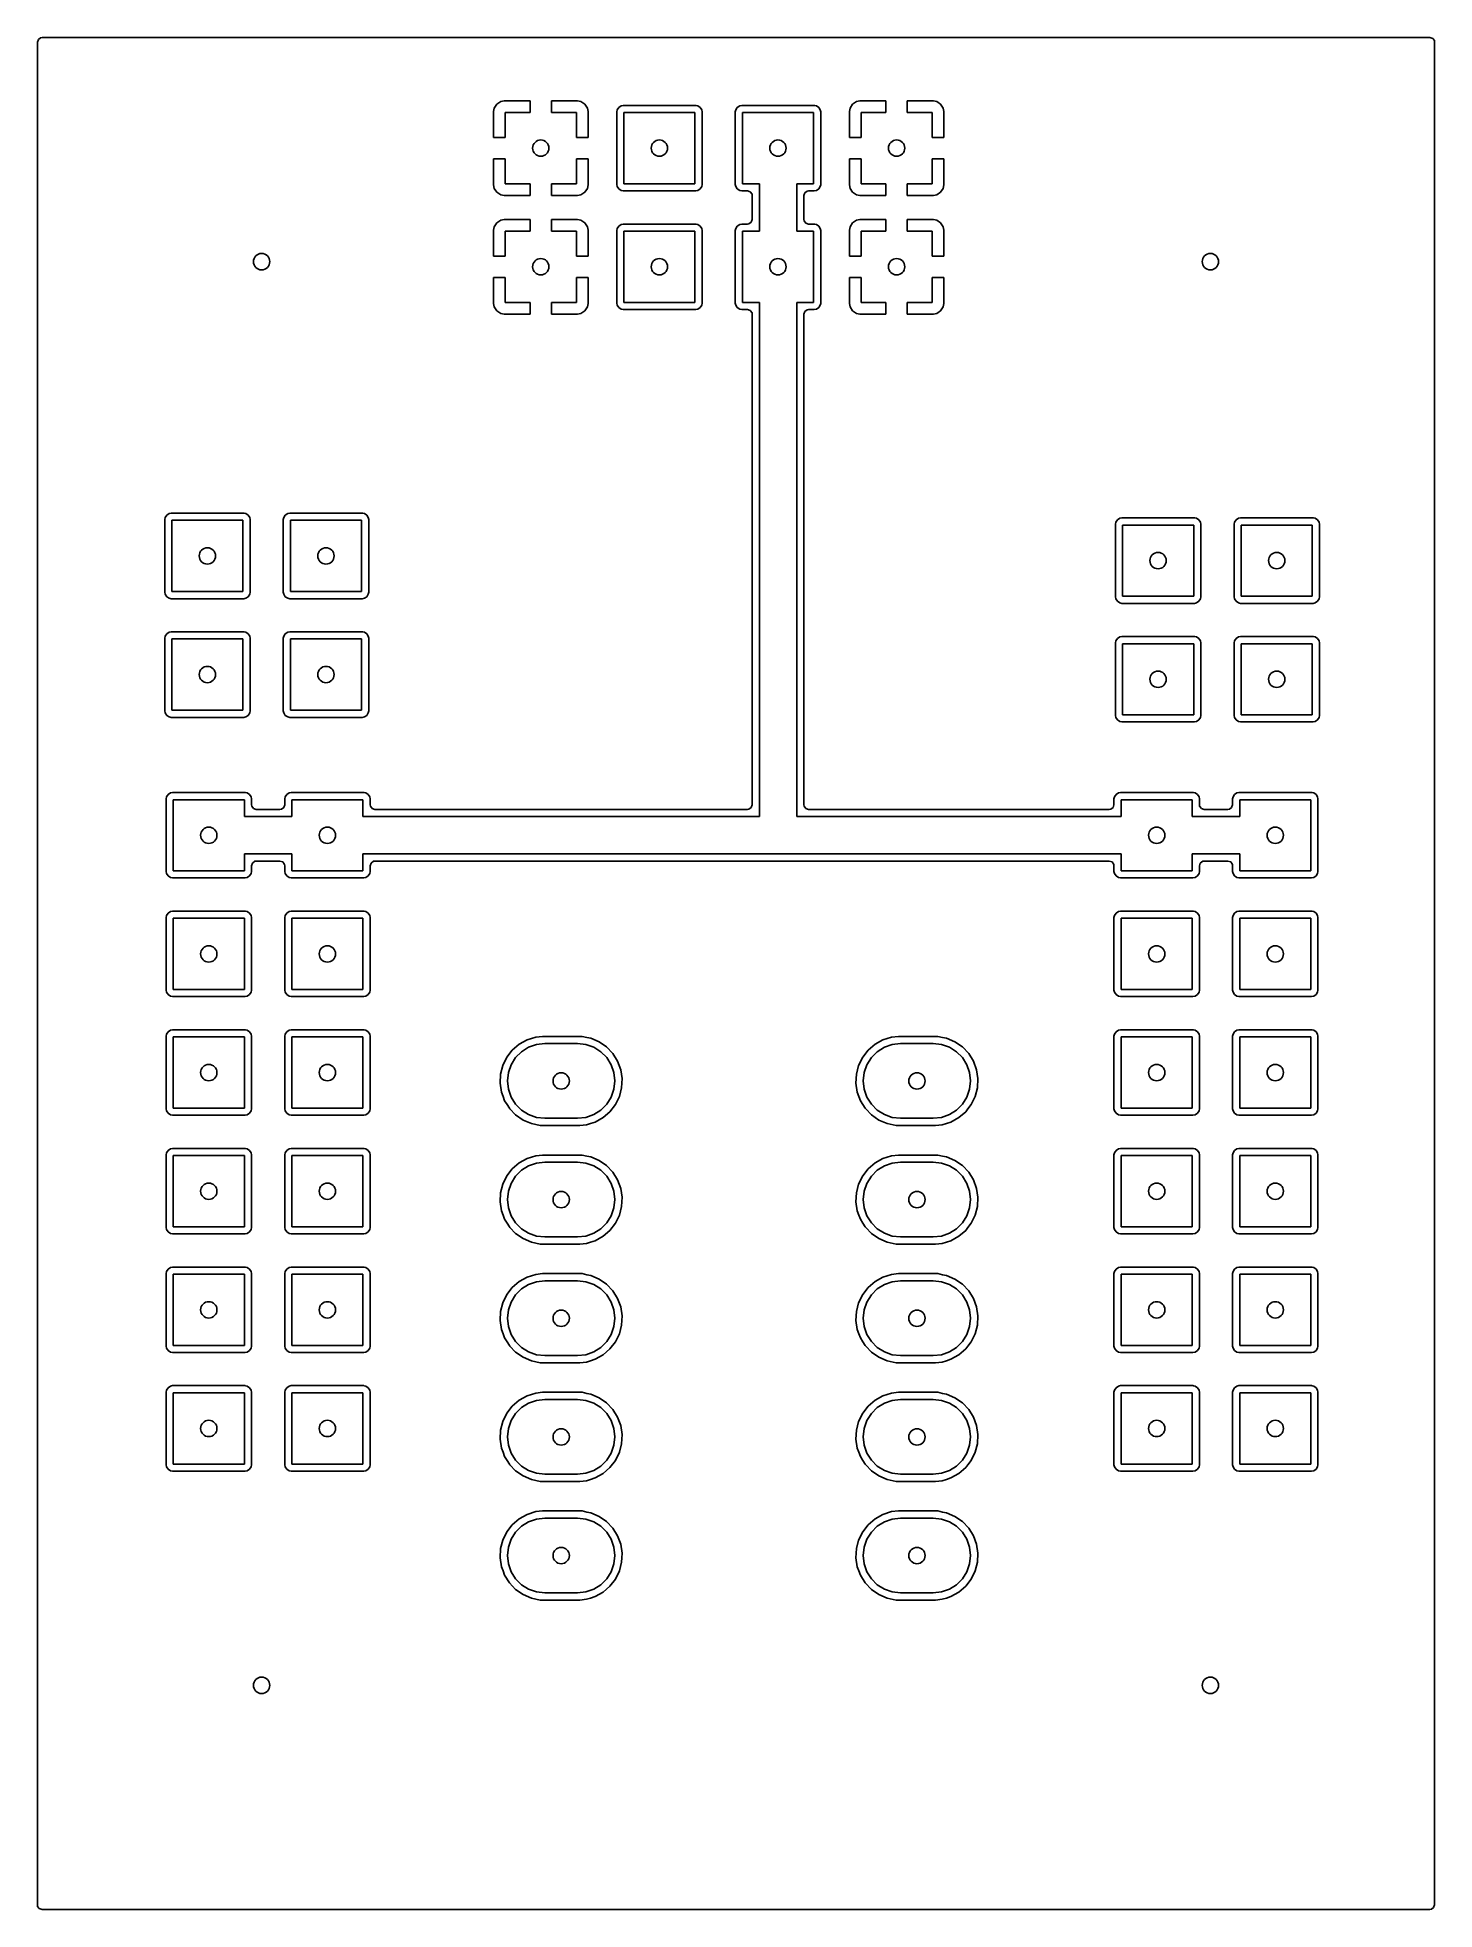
# Model space of a CAD drawing. Extents: x 0.21 to 1.39, y 0.21 to 1.79.
import ezdxf

# ---------------------------------------------------------------- set-up
doc = ezdxf.new("R2010")
doc.units = 0
doc.header["$MEASUREMENT"] = 0
doc.layers.add('BLACK', color=7, linetype='CONTINUOUS')

msp = doc.modelspace()

# ---------------------------------------------------------------- linework, layer by layer
at = {"layer": 'BLACK', "linetype": 'CONTINUOUS'}
for p, q in [((0.211, 1.785), (0.2118, 1.7874)), ((0.211, 1.6647), (0.211, 1.785)), ((0.2118, 1.7874), (0.2137, 1.7888)), ((0.2137, 1.7888), (0.215, 1.789)), ((0.215, 1.789), (1.385, 1.789)), ((1.385, 1.789), (1.3874, 1.7882)), ((1.3874, 1.7882), (1.3888, 1.7863)), ((1.3888, 1.7863), (1.389, 1.785)), ((1.389, 1.785), (1.389, 0.215)), ((0.5962, 1.7295), (0.5956, 1.7266)), ((0.5956, 1.7266), (0.5956, 1.7047)), ((0.5983, 1.7328), (0.5962, 1.7295)), ((0.6016, 1.7349), (0.5983, 1.7328)), ((0.6045, 1.7355), (0.6016, 1.7349)), ((0.6264, 1.7355), (0.6045, 1.7355)), ((0.6054, 1.7047), (0.6054, 1.7257)), ((0.6054, 1.7257), (0.6264, 1.7257)), ((0.6264, 1.7257), (0.6264, 1.7355)), ((0.6664, 1.7355), (0.6444, 1.7355)), ((0.6444, 1.7355), (0.6444, 1.7257)), ((0.6444, 1.7257), (0.6654, 1.7257)), ((0.6654, 1.7257), (0.6654, 1.7047)), ((0.6693, 1.7349), (0.6664, 1.7355)), ((0.6725, 1.7328), (0.6693, 1.7349)), ((0.6747, 1.7295), (0.6725, 1.7328)), ((0.6753, 1.7266), (0.6747, 1.7295)), ((0.6753, 1.7047), (0.6753, 1.7266)), ((0.6998, 1.728), (0.6994, 1.7263)), ((0.6994, 1.7263), (0.6994, 1.6651)), ((0.7011, 1.73), (0.6998, 1.728)), ((0.7031, 1.7313), (0.7011, 1.73)), ((0.7011, 1.73), (0.7011, 1.73)), ((0.7048, 1.7317), (0.7031, 1.7313)), ((0.7031, 1.7313), (0.7031, 1.7313)), ((0.766, 1.7317), (0.7048, 1.7317)), ((0.7054, 1.6657), (0.7054, 1.7257)), ((0.7054, 1.7257), (0.7654, 1.7257)), ((0.7654, 1.7257), (0.7654, 1.6657)), ((0.7664, 1.7316), (0.766, 1.7317)), ((0.766, 1.7317), (0.766, 1.7317)), ((0.7678, 1.7313), (0.7664, 1.7316)), ((0.7698, 1.73), (0.7678, 1.7313)), ((0.7711, 1.728), (0.7698, 1.73)), ((0.7698, 1.73), (0.7698, 1.73)), ((0.7715, 1.7263), (0.7711, 1.728)), ((0.7711, 1.728), (0.7711, 1.728)), ((0.7715, 1.6651), (0.7715, 1.7263)), ((0.7998, 1.728), (0.7994, 1.7263)), ((0.7994, 1.7263), (0.7994, 1.6651)), ((0.8011, 1.73), (0.7998, 1.728)), ((0.8031, 1.7313), (0.8011, 1.73)), ((0.8011, 1.73), (0.8011, 1.73)), ((0.8048, 1.7317), (0.8031, 1.7313)), ((0.8031, 1.7313), (0.8031, 1.7313)), ((0.866, 1.7317), (0.8048, 1.7317)), ((0.8054, 1.6657), (0.8054, 1.7257)), ((0.8054, 1.7257), (0.8654, 1.7257)), ((0.8654, 1.7257), (0.8654, 1.6657)), ((0.8664, 1.7316), (0.866, 1.7317)), ((0.866, 1.7317), (0.866, 1.7317)), ((0.8678, 1.7313), (0.8664, 1.7316)), ((0.8698, 1.73), (0.8678, 1.7313)), ((0.8711, 1.728), (0.8698, 1.73)), ((0.8698, 1.73), (0.8698, 1.73)), ((0.8715, 1.7263), (0.8711, 1.728)), ((0.8711, 1.728), (0.8711, 1.728)), ((0.8715, 1.6651), (0.8715, 1.7263)), ((0.8962, 1.7295), (0.8956, 1.7266)), ((0.8956, 1.7266), (0.8956, 1.7047)), ((0.8983, 1.7328), (0.8962, 1.7295)), ((0.9016, 1.7349), (0.8983, 1.7328)), ((0.9045, 1.7355), (0.9016, 1.7349)), ((0.9264, 1.7355), (0.9045, 1.7355)), ((0.9054, 1.7047), (0.9054, 1.7257)), ((0.9054, 1.7257), (0.9264, 1.7257)), ((0.9264, 1.7257), (0.9264, 1.7355)), ((0.9664, 1.7355), (0.9444, 1.7355)), ((0.9444, 1.7355), (0.9444, 1.7257)), ((0.9444, 1.7257), (0.9654, 1.7257)), ((0.9654, 1.7257), (0.9654, 1.7047)), ((0.9693, 1.7349), (0.9664, 1.7355)), ((0.9725, 1.7328), (0.9693, 1.7349)), ((0.9747, 1.7295), (0.9725, 1.7328)), ((0.9753, 1.7266), (0.9747, 1.7295)), ((0.9753, 1.7047), (0.9753, 1.7266)), ((0.5956, 1.7047), (0.6054, 1.7047)), ((0.6654, 1.7047), (0.6753, 1.7047)), ((0.8956, 1.7047), (0.9054, 1.7047)), ((0.9654, 1.7047), (0.9753, 1.7047)), ((0.5956, 1.6867), (0.5956, 1.6647)), ((0.6054, 1.6867), (0.5956, 1.6867)), ((0.6054, 1.6657), (0.6054, 1.6867)), ((0.6753, 1.6867), (0.6654, 1.6867)), ((0.6654, 1.6867), (0.6654, 1.6657)), ((0.6753, 1.6651), (0.6753, 1.6867)), ((0.9054, 1.6867), (0.8956, 1.6867)), ((0.8956, 1.6867), (0.8956, 1.6647)), ((0.9054, 1.6657), (0.9054, 1.6867)), ((0.9753, 1.6867), (0.9654, 1.6867)), ((0.9654, 1.6867), (0.9654, 1.6657)), ((0.9753, 1.6647), (0.9753, 1.6867)), ((0.211, 1.5647), (0.211, 1.6647)), ((0.5956, 1.6647), (0.5962, 1.6618)), ((0.5962, 1.6618), (0.5983, 1.6586)), ((0.5983, 1.6586), (0.6016, 1.6564)), ((0.6264, 1.6657), (0.6054, 1.6657)), ((0.6264, 1.6558), (0.6264, 1.6657)), ((0.6654, 1.6657), (0.6444, 1.6657)), ((0.6444, 1.6657), (0.6444, 1.6558)), ((0.6693, 1.6564), (0.6725, 1.6586)), ((0.6725, 1.6586), (0.6747, 1.6618)), ((0.6747, 1.6618), (0.6753, 1.6647)), ((0.6753, 1.6647), (0.6753, 1.6651)), ((0.6994, 1.6651), (0.6998, 1.6633)), ((0.6998, 1.6633), (0.6998, 1.6633)), ((0.6998, 1.6633), (0.7011, 1.6613)), ((0.7011, 1.6613), (0.7011, 1.6613)), ((0.7011, 1.6613), (0.7011, 1.6613)), ((0.7011, 1.6613), (0.7031, 1.66)), ((0.7031, 1.66), (0.7048, 1.6596)), ((0.7048, 1.6596), (0.766, 1.6596)), ((0.7654, 1.6657), (0.7054, 1.6657)), ((0.766, 1.6596), (0.7678, 1.66)), ((0.7678, 1.66), (0.7698, 1.6613)), ((0.7698, 1.6613), (0.7711, 1.6633)), ((0.7711, 1.6633), (0.7715, 1.6651)), ((0.7994, 1.6651), (0.7998, 1.6633)), ((0.7998, 1.6633), (0.7998, 1.6633)), ((0.7998, 1.6633), (0.8011, 1.6613)), ((0.8011, 1.6613), (0.8011, 1.6613)), ((0.8011, 1.6613), (0.8011, 1.6613)), ((0.8011, 1.6613), (0.8031, 1.66)), ((0.8031, 1.66), (0.8048, 1.6596)), ((0.8048, 1.6596), (0.8097, 1.6596)), ((0.8197, 1.6657), (0.8054, 1.6657)), ((0.8097, 1.6596), (0.812, 1.6589)), ((0.812, 1.6589), (0.8135, 1.6569)), ((0.8135, 1.6569), (0.8137, 1.6557)), ((0.8197, 1.6257), (0.8197, 1.6657)), ((0.8654, 1.6657), (0.8512, 1.6657)), ((0.8512, 1.6657), (0.8512, 1.6257)), ((0.8572, 1.6557), (0.858, 1.658)), ((0.858, 1.658), (0.8599, 1.6595)), ((0.8599, 1.6595), (0.8612, 1.6596)), ((0.8612, 1.6596), (0.866, 1.6596)), ((0.866, 1.6596), (0.8678, 1.66)), ((0.8678, 1.66), (0.8698, 1.6613)), ((0.8698, 1.6613), (0.8711, 1.6633)), ((0.8711, 1.6633), (0.8714, 1.6647)), ((0.8714, 1.6647), (0.8715, 1.6651)), ((0.8956, 1.6647), (0.8962, 1.6618)), ((0.8962, 1.6618), (0.8983, 1.6586)), ((0.8983, 1.6586), (0.9016, 1.6564)), ((0.9264, 1.6657), (0.9054, 1.6657)), ((0.9264, 1.6558), (0.9264, 1.6657)), ((0.9654, 1.6657), (0.9444, 1.6657)), ((0.9444, 1.6657), (0.9444, 1.6558)), ((0.9693, 1.6564), (0.9725, 1.6586)), ((0.9725, 1.6586), (0.9747, 1.6618)), ((0.9747, 1.6618), (0.9753, 1.6647)), ((0.6016, 1.6564), (0.6045, 1.6558)), ((0.6045, 1.6558), (0.6264, 1.6558)), ((0.6444, 1.6558), (0.6664, 1.6558)), ((0.6664, 1.6558), (0.6693, 1.6564)), ((0.8137, 1.6557), (0.8137, 1.6356)), ((0.8572, 1.6356), (0.8572, 1.6557)), ((0.9016, 1.6564), (0.9045, 1.6558)), ((0.9045, 1.6558), (0.9264, 1.6558)), ((0.9444, 1.6558), (0.9664, 1.6558)), ((0.9664, 1.6558), (0.9693, 1.6564)), ((0.5962, 1.6295), (0.5956, 1.6266)), ((0.5956, 1.6266), (0.5956, 1.6047)), ((0.5983, 1.6328), (0.5962, 1.6295)), ((0.6016, 1.6349), (0.5983, 1.6328)), ((0.6045, 1.6355), (0.6016, 1.6349)), ((0.6264, 1.6355), (0.6045, 1.6355)), ((0.6054, 1.6047), (0.6054, 1.6257)), ((0.6054, 1.6257), (0.6264, 1.6257)), ((0.6264, 1.6257), (0.6264, 1.6355)), ((0.6664, 1.6355), (0.6444, 1.6355)), ((0.6444, 1.6355), (0.6444, 1.6257)), ((0.6444, 1.6257), (0.6654, 1.6257)), ((0.6654, 1.6257), (0.6654, 1.6047)), ((0.6693, 1.6349), (0.6664, 1.6355)), ((0.6725, 1.6328), (0.6693, 1.6349)), ((0.6747, 1.6295), (0.6725, 1.6328)), ((0.6753, 1.6266), (0.6747, 1.6295)), ((0.6753, 1.6047), (0.6753, 1.6266)), ((0.6998, 1.628), (0.6994, 1.6263)), ((0.6994, 1.6263), (0.6994, 1.5651)), ((0.7011, 1.63), (0.6998, 1.628)), ((0.7031, 1.6313), (0.7011, 1.63)), ((0.7011, 1.63), (0.7011, 1.63)), ((0.7048, 1.6317), (0.7031, 1.6313)), ((0.7031, 1.6313), (0.7031, 1.6313)), ((0.766, 1.6317), (0.7048, 1.6317)), ((0.7054, 1.5657), (0.7054, 1.6257)), ((0.7054, 1.6257), (0.7654, 1.6257)), ((0.7654, 1.6257), (0.7654, 1.5657)), ((0.7664, 1.6316), (0.766, 1.6317)), ((0.766, 1.6317), (0.766, 1.6317)), ((0.7678, 1.6313), (0.7664, 1.6316)), ((0.7698, 1.63), (0.7678, 1.6313)), ((0.7711, 1.628), (0.7698, 1.63)), ((0.7698, 1.63), (0.7698, 1.63)), ((0.7715, 1.6263), (0.7711, 1.628)), ((0.7711, 1.628), (0.7711, 1.628)), ((0.7715, 1.5651), (0.7715, 1.6263)), ((0.7998, 1.628), (0.7994, 1.6263)), ((0.7994, 1.6263), (0.7994, 1.5651)), ((0.8011, 1.63), (0.7998, 1.628)), ((0.8031, 1.6313), (0.8011, 1.63)), ((0.8011, 1.63), (0.8011, 1.63)), ((0.8048, 1.6317), (0.8031, 1.6313)), ((0.8031, 1.6313), (0.8031, 1.6313)), ((0.8097, 1.6317), (0.8048, 1.6317)), ((0.8054, 1.5657), (0.8054, 1.6257)), ((0.8054, 1.6257), (0.8197, 1.6257)), ((0.8109, 1.6319), (0.8097, 1.6317)), ((0.8129, 1.6333), (0.8109, 1.6319)), ((0.8137, 1.6356), (0.8129, 1.6333)), ((0.8512, 1.6257), (0.8654, 1.6257)), ((0.8574, 1.6344), (0.8572, 1.6356)), ((0.8588, 1.6324), (0.8574, 1.6344)), ((0.8612, 1.6317), (0.8588, 1.6324)), ((0.866, 1.6317), (0.8612, 1.6317)), ((0.8654, 1.6257), (0.8654, 1.5657)), ((0.8664, 1.6316), (0.866, 1.6317)), ((0.866, 1.6317), (0.866, 1.6317)), ((0.8678, 1.6313), (0.8664, 1.6316)), ((0.8698, 1.63), (0.8678, 1.6313)), ((0.8711, 1.628), (0.8698, 1.63)), ((0.8698, 1.63), (0.8698, 1.63)), ((0.8715, 1.6263), (0.8711, 1.628)), ((0.8711, 1.628), (0.8711, 1.628)), ((0.8715, 1.5651), (0.8715, 1.6263)), ((0.8962, 1.6295), (0.8956, 1.6266)), ((0.8956, 1.6266), (0.8956, 1.6047)), ((0.8983, 1.6328), (0.8962, 1.6295)), ((0.9016, 1.6349), (0.8983, 1.6328)), ((0.9045, 1.6355), (0.9016, 1.6349)), ((0.9264, 1.6355), (0.9045, 1.6355)), ((0.9054, 1.6047), (0.9054, 1.6257)), ((0.9054, 1.6257), (0.9264, 1.6257)), ((0.9264, 1.6257), (0.9264, 1.6355)), ((0.9664, 1.6355), (0.9444, 1.6355)), ((0.9444, 1.6355), (0.9444, 1.6257)), ((0.9444, 1.6257), (0.9654, 1.6257)), ((0.9654, 1.6257), (0.9654, 1.6047)), ((0.9693, 1.6349), (0.9664, 1.6355)), ((0.9725, 1.6328), (0.9693, 1.6349)), ((0.9747, 1.6295), (0.9725, 1.6328)), ((0.9753, 1.6266), (0.9747, 1.6295)), ((0.9753, 1.6047), (0.9753, 1.6266)), ((0.5956, 1.6047), (0.6054, 1.6047)), ((0.6654, 1.6047), (0.6753, 1.6047)), ((0.8956, 1.6047), (0.9054, 1.6047)), ((0.9654, 1.6047), (0.9753, 1.6047)), ((0.5956, 1.5867), (0.5956, 1.5647)), ((0.6054, 1.5867), (0.5956, 1.5867)), ((0.6054, 1.5657), (0.6054, 1.5867)), ((0.6753, 1.5867), (0.6654, 1.5867)), ((0.6654, 1.5867), (0.6654, 1.5657)), ((0.6753, 1.5651), (0.6753, 1.5867)), ((0.9054, 1.5867), (0.8956, 1.5867)), ((0.8956, 1.5867), (0.8956, 1.5647)), ((0.9054, 1.5657), (0.9054, 1.5867)), ((0.9753, 1.5867), (0.9654, 1.5867)), ((0.9654, 1.5867), (0.9654, 1.5657)), ((0.9753, 1.5647), (0.9753, 1.5867)), ((0.211, 1.3214), (0.211, 1.5647)), ((0.5956, 1.5647), (0.5962, 1.5618)), ((0.6264, 1.5657), (0.6054, 1.5657)), ((0.6264, 1.5558), (0.6264, 1.5657)), ((0.6654, 1.5657), (0.6444, 1.5657)), ((0.6444, 1.5657), (0.6444, 1.5558)), ((0.6747, 1.5618), (0.6753, 1.5647)), ((0.6753, 1.5647), (0.6753, 1.5651)), ((0.6994, 1.5651), (0.6998, 1.5633)), ((0.6998, 1.5633), (0.6998, 1.5633)), ((0.6998, 1.5633), (0.7011, 1.5613)), ((0.7654, 1.5657), (0.7054, 1.5657)), ((0.7698, 1.5613), (0.7711, 1.5633)), ((0.7711, 1.5633), (0.7715, 1.5651)), ((0.7994, 1.5651), (0.7998, 1.5633)), ((0.7998, 1.5633), (0.7998, 1.5633)), ((0.7998, 1.5633), (0.8011, 1.5613)), ((0.8197, 1.5657), (0.8054, 1.5657)), ((0.8197, 1.1323), (0.8197, 1.5657)), ((0.8654, 1.5657), (0.8512, 1.5657)), ((0.8512, 1.5657), (0.8512, 1.1323)), ((0.8698, 1.5613), (0.8711, 1.5633)), ((0.8711, 1.5633), (0.8714, 1.5647)), ((0.8714, 1.5647), (0.8715, 1.5651)), ((0.8956, 1.5647), (0.8962, 1.5618)), ((0.9264, 1.5657), (0.9054, 1.5657)), ((0.9264, 1.5558), (0.9264, 1.5657)), ((0.9654, 1.5657), (0.9444, 1.5657)), ((0.9444, 1.5657), (0.9444, 1.5558)), ((0.9747, 1.5618), (0.9753, 1.5647)), ((0.5962, 1.5618), (0.5983, 1.5586)), ((0.5983, 1.5586), (0.6016, 1.5564)), ((0.6016, 1.5564), (0.6045, 1.5558)), ((0.6045, 1.5558), (0.6264, 1.5558)), ((0.6444, 1.5558), (0.6664, 1.5558)), ((0.6664, 1.5558), (0.6693, 1.5564)), ((0.6693, 1.5564), (0.6725, 1.5586)), ((0.6725, 1.5586), (0.6747, 1.5618)), ((0.7011, 1.5613), (0.7011, 1.5613)), ((0.7011, 1.5613), (0.7011, 1.5613)), ((0.7011, 1.5613), (0.7031, 1.56)), ((0.7031, 1.56), (0.7048, 1.5596)), ((0.7048, 1.5596), (0.766, 1.5596)), ((0.766, 1.5596), (0.7678, 1.56)), ((0.7678, 1.56), (0.7698, 1.5613)), ((0.8011, 1.5613), (0.8011, 1.5613)), ((0.8011, 1.5613), (0.8011, 1.5613)), ((0.8011, 1.5613), (0.8031, 1.56)), ((0.8031, 1.56), (0.8048, 1.5596)), ((0.8048, 1.5596), (0.8097, 1.5596)), ((0.8097, 1.5596), (0.812, 1.5589)), ((0.812, 1.5589), (0.8135, 1.5569)), ((0.8135, 1.5569), (0.8137, 1.5557)), ((0.8137, 1.5557), (0.8137, 1.1423)), ((0.8572, 1.5557), (0.858, 1.558)), ((0.8572, 1.3174), (0.8572, 1.5557)), ((0.858, 1.558), (0.8599, 1.5595)), ((0.8599, 1.5595), (0.8612, 1.5596)), ((0.8612, 1.5596), (0.866, 1.5596)), ((0.866, 1.5596), (0.8678, 1.56)), ((0.8678, 1.56), (0.8698, 1.5613)), ((0.8962, 1.5618), (0.8983, 1.5586)), ((0.8983, 1.5586), (0.9016, 1.5564)), ((0.9016, 1.5564), (0.9045, 1.5558)), ((0.9045, 1.5558), (0.9264, 1.5558)), ((0.9444, 1.5558), (0.9664, 1.5558)), ((0.9664, 1.5558), (0.9693, 1.5564)), ((0.9693, 1.5564), (0.9725, 1.5586)), ((0.9725, 1.5586), (0.9747, 1.5618)), ((0.3187, 1.3843), (0.3183, 1.3826)), ((0.3183, 1.3826), (0.3183, 1.3214)), ((0.32, 1.3863), (0.3187, 1.3843)), ((0.322, 1.3876), (0.32, 1.3863)), ((0.32, 1.3863), (0.32, 1.3863)), ((0.3237, 1.388), (0.322, 1.3876)), ((0.322, 1.3876), (0.322, 1.3876)), ((0.3849, 1.388), (0.3237, 1.388)), ((0.3243, 1.322), (0.3243, 1.382)), ((0.3243, 1.382), (0.3843, 1.382)), ((0.3843, 1.382), (0.3843, 1.322)), ((0.3853, 1.3879), (0.3849, 1.388)), ((0.3849, 1.388), (0.3849, 1.388)), ((0.3867, 1.3876), (0.3853, 1.3879)), ((0.3887, 1.3863), (0.3867, 1.3876)), ((0.39, 1.3843), (0.3887, 1.3863)), ((0.3887, 1.3863), (0.3887, 1.3863)), ((0.3904, 1.3826), (0.39, 1.3843)), ((0.39, 1.3843), (0.39, 1.3843)), ((0.3904, 1.3214), (0.3904, 1.3826)), ((0.4187, 1.3843), (0.4183, 1.3826)), ((0.4183, 1.3826), (0.4183, 1.3214)), ((0.42, 1.3863), (0.4187, 1.3843)), ((0.422, 1.3876), (0.42, 1.3863)), ((0.42, 1.3863), (0.42, 1.3863)), ((0.4237, 1.388), (0.422, 1.3876)), ((0.422, 1.3876), (0.422, 1.3876)), ((0.4849, 1.388), (0.4237, 1.388)), ((0.4243, 1.322), (0.4243, 1.382)), ((0.4243, 1.382), (0.4843, 1.382)), ((0.4843, 1.382), (0.4843, 1.322)), ((0.4853, 1.3879), (0.4849, 1.388)), ((0.4849, 1.388), (0.4849, 1.388)), ((0.4867, 1.3876), (0.4853, 1.3879)), ((0.4887, 1.3863), (0.4867, 1.3876)), ((0.49, 1.3843), (0.4887, 1.3863)), ((0.4887, 1.3863), (0.4887, 1.3863)), ((0.4904, 1.3826), (0.49, 1.3843)), ((0.49, 1.3843), (0.49, 1.3843)), ((0.4904, 1.3214), (0.4904, 1.3826)), ((1.1202, 1.3804), (1.1199, 1.3786)), ((1.1199, 1.3786), (1.1199, 1.3174)), ((1.1216, 1.3824), (1.1202, 1.3804)), ((1.1236, 1.3837), (1.1216, 1.3824)), ((1.1216, 1.3824), (1.1216, 1.3824)), ((1.1253, 1.3841), (1.1236, 1.3837)), ((1.1236, 1.3837), (1.1236, 1.3837)), ((1.1865, 1.3841), (1.1253, 1.3841)), ((1.1259, 1.318), (1.1259, 1.378)), ((1.1259, 1.378), (1.1859, 1.378)), ((1.1859, 1.378), (1.1859, 1.318)), ((1.1868, 1.384), (1.1865, 1.3841)), ((1.1865, 1.3841), (1.1865, 1.3841)), ((1.1883, 1.3837), (1.1868, 1.384)), ((1.1902, 1.3824), (1.1883, 1.3837)), ((1.1916, 1.3804), (1.1902, 1.3824)), ((1.1902, 1.3824), (1.1902, 1.3824)), ((1.1919, 1.3786), (1.1916, 1.3804)), ((1.1916, 1.3804), (1.1916, 1.3804)), ((1.1919, 1.3174), (1.1919, 1.3786)), ((1.2202, 1.3804), (1.2199, 1.3786)), ((1.2199, 1.3786), (1.2199, 1.3174)), ((1.2216, 1.3824), (1.2202, 1.3804)), ((1.2236, 1.3837), (1.2216, 1.3824)), ((1.2216, 1.3824), (1.2216, 1.3824)), ((1.2253, 1.3841), (1.2236, 1.3837)), ((1.2236, 1.3837), (1.2236, 1.3837)), ((1.2865, 1.3841), (1.2253, 1.3841)), ((1.2259, 1.318), (1.2259, 1.378)), ((1.2259, 1.378), (1.2859, 1.378)), ((1.2859, 1.378), (1.2859, 1.318)), ((1.2868, 1.384), (1.2865, 1.3841)), ((1.2865, 1.3841), (1.2865, 1.3841)), ((1.2883, 1.3837), (1.2868, 1.384)), ((1.2902, 1.3824), (1.2883, 1.3837)), ((1.2916, 1.3804), (1.2902, 1.3824)), ((1.2902, 1.3824), (1.2902, 1.3824)), ((1.2919, 1.3786), (1.2916, 1.3804)), ((1.2916, 1.3804), (1.2916, 1.3804)), ((1.2919, 1.3174), (1.2919, 1.3786)), ((0.211, 1.2214), (0.211, 1.3214)), ((0.3183, 1.3214), (0.3187, 1.3196)), ((0.3187, 1.3196), (0.3187, 1.3196)), ((0.3187, 1.3196), (0.32, 1.3176)), ((0.32, 1.3176), (0.32, 1.3176)), ((0.32, 1.3176), (0.32, 1.3176)), ((0.32, 1.3176), (0.322, 1.3163)), ((0.322, 1.3163), (0.3237, 1.3159)), ((0.3237, 1.3159), (0.3849, 1.3159)), ((0.3843, 1.322), (0.3243, 1.322)), ((0.3849, 1.3159), (0.3867, 1.3163)), ((0.3867, 1.3163), (0.3887, 1.3176)), ((0.3887, 1.3176), (0.39, 1.3196)), ((0.39, 1.3196), (0.3904, 1.3214)), ((0.3904, 1.3214), (0.3904, 1.3214)), ((0.4183, 1.3214), (0.4187, 1.3196)), ((0.4187, 1.3196), (0.4187, 1.3196)), ((0.4187, 1.3196), (0.42, 1.3176)), ((0.42, 1.3176), (0.42, 1.3176)), ((0.42, 1.3176), (0.42, 1.3176)), ((0.42, 1.3176), (0.422, 1.3163)), ((0.422, 1.3163), (0.4237, 1.3159)), ((0.4237, 1.3159), (0.4849, 1.3159)), ((0.4843, 1.322), (0.4243, 1.322)), ((0.4849, 1.3159), (0.4867, 1.3163)), ((0.4867, 1.3163), (0.4887, 1.3176)), ((0.4887, 1.3176), (0.49, 1.3196)), ((0.49, 1.3196), (0.4904, 1.3214)), ((0.8572, 1.2174), (0.8572, 1.3174)), ((1.1199, 1.3174), (1.1202, 1.3157)), ((1.1202, 1.3157), (1.1202, 1.3157)), ((1.1202, 1.3157), (1.1216, 1.3137)), ((1.1216, 1.3137), (1.1216, 1.3137)), ((1.1216, 1.3137), (1.1216, 1.3137)), ((1.1216, 1.3137), (1.1236, 1.3124)), ((1.1236, 1.3124), (1.1253, 1.312)), ((1.1253, 1.312), (1.1865, 1.312)), ((1.1859, 1.318), (1.1259, 1.318)), ((1.1865, 1.312), (1.1883, 1.3124)), ((1.1883, 1.3124), (1.1902, 1.3137)), ((1.1902, 1.3137), (1.1916, 1.3157)), ((1.1916, 1.3157), (1.1919, 1.3174)), ((1.1919, 1.3174), (1.1919, 1.3174)), ((1.2199, 1.3174), (1.2202, 1.3157)), ((1.2202, 1.3157), (1.2202, 1.3157)), ((1.2202, 1.3157), (1.2216, 1.3137)), ((1.2216, 1.3137), (1.2216, 1.3137)), ((1.2216, 1.3137), (1.2216, 1.3137)), ((1.2216, 1.3137), (1.2236, 1.3124)), ((1.2236, 1.3124), (1.2253, 1.312)), ((1.2253, 1.312), (1.2865, 1.312)), ((1.2859, 1.318), (1.2259, 1.318)), ((1.2865, 1.312), (1.2883, 1.3124)), ((1.2883, 1.3124), (1.2902, 1.3137)), ((1.2902, 1.3137), (1.2916, 1.3157)), ((1.2916, 1.3157), (1.2919, 1.3174)), ((0.3187, 1.2843), (0.3183, 1.2826)), ((0.3183, 1.2826), (0.3183, 1.2214)), ((0.32, 1.2863), (0.3187, 1.2843)), ((0.322, 1.2876), (0.32, 1.2863)), ((0.32, 1.2863), (0.32, 1.2863)), ((0.3237, 1.288), (0.322, 1.2876)), ((0.322, 1.2876), (0.322, 1.2876)), ((0.3849, 1.288), (0.3237, 1.288)), ((0.3243, 1.222), (0.3243, 1.282)), ((0.3243, 1.282), (0.3843, 1.282)), ((0.3843, 1.282), (0.3843, 1.222)), ((0.3853, 1.2879), (0.3849, 1.288)), ((0.3849, 1.288), (0.3849, 1.288)), ((0.3867, 1.2876), (0.3853, 1.2879)), ((0.3887, 1.2863), (0.3867, 1.2876)), ((0.39, 1.2843), (0.3887, 1.2863)), ((0.3887, 1.2863), (0.3887, 1.2863)), ((0.3904, 1.2826), (0.39, 1.2843)), ((0.39, 1.2843), (0.39, 1.2843)), ((0.3904, 1.2214), (0.3904, 1.2826)), ((0.4187, 1.2843), (0.4183, 1.2826)), ((0.4183, 1.2826), (0.4183, 1.2214)), ((0.42, 1.2863), (0.4187, 1.2843)), ((0.422, 1.2876), (0.42, 1.2863)), ((0.42, 1.2863), (0.42, 1.2863)), ((0.4237, 1.288), (0.422, 1.2876)), ((0.422, 1.2876), (0.422, 1.2876)), ((0.4849, 1.288), (0.4237, 1.288)), ((0.4243, 1.222), (0.4243, 1.282)), ((0.4243, 1.282), (0.4843, 1.282)), ((0.4843, 1.282), (0.4843, 1.222)), ((0.4853, 1.2879), (0.4849, 1.288)), ((0.4849, 1.288), (0.4849, 1.288)), ((0.4867, 1.2876), (0.4853, 1.2879)), ((0.4887, 1.2863), (0.4867, 1.2876)), ((0.49, 1.2843), (0.4887, 1.2863)), ((0.4887, 1.2863), (0.4887, 1.2863)), ((0.4904, 1.2826), (0.49, 1.2843)), ((0.49, 1.2843), (0.49, 1.2843)), ((0.4904, 1.2214), (0.4904, 1.2826)), ((1.1202, 1.2804), (1.1199, 1.2786)), ((1.1199, 1.2786), (1.1199, 1.2174)), ((1.1216, 1.2824), (1.1202, 1.2804)), ((1.1236, 1.2837), (1.1216, 1.2824)), ((1.1216, 1.2824), (1.1216, 1.2824)), ((1.1253, 1.2841), (1.1236, 1.2837)), ((1.1236, 1.2837), (1.1236, 1.2837)), ((1.1865, 1.2841), (1.1253, 1.2841)), ((1.1868, 1.284), (1.1865, 1.2841)), ((1.1865, 1.2841), (1.1865, 1.2841)), ((1.1883, 1.2837), (1.1868, 1.284)), ((1.1902, 1.2824), (1.1883, 1.2837)), ((1.1916, 1.2804), (1.1902, 1.2824)), ((1.1902, 1.2824), (1.1902, 1.2824)), ((1.1919, 1.2786), (1.1916, 1.2804)), ((1.1916, 1.2804), (1.1916, 1.2804)), ((1.1919, 1.2174), (1.1919, 1.2786)), ((1.2202, 1.2804), (1.2199, 1.2786)), ((1.2199, 1.2786), (1.2199, 1.2174)), ((1.2216, 1.2824), (1.2202, 1.2804)), ((1.2236, 1.2837), (1.2216, 1.2824)), ((1.2216, 1.2824), (1.2216, 1.2824)), ((1.2253, 1.2841), (1.2236, 1.2837)), ((1.2236, 1.2837), (1.2236, 1.2837)), ((1.2865, 1.2841), (1.2253, 1.2841)), ((1.2868, 1.284), (1.2865, 1.2841)), ((1.2865, 1.2841), (1.2865, 1.2841)), ((1.2883, 1.2837), (1.2868, 1.284)), ((1.2902, 1.2824), (1.2883, 1.2837)), ((1.2916, 1.2804), (1.2902, 1.2824)), ((1.2902, 1.2824), (1.2902, 1.2824)), ((1.2919, 1.2786), (1.2916, 1.2804)), ((1.2916, 1.2804), (1.2916, 1.2804)), ((1.2919, 1.2174), (1.2919, 1.2786)), ((1.1259, 1.218), (1.1259, 1.278)), ((1.1259, 1.278), (1.1859, 1.278)), ((1.1859, 1.278), (1.1859, 1.218)), ((1.2259, 1.218), (1.2259, 1.278)), ((1.2259, 1.278), (1.2859, 1.278)), ((1.2859, 1.278), (1.2859, 1.218)), ((0.211, 1.0859), (0.211, 1.2214)), ((0.3183, 1.2214), (0.3187, 1.2196)), ((0.3187, 1.2196), (0.3187, 1.2196)), ((0.3187, 1.2196), (0.32, 1.2176)), ((0.32, 1.2176), (0.32, 1.2176)), ((0.32, 1.2176), (0.32, 1.2176)), ((0.32, 1.2176), (0.322, 1.2163)), ((0.322, 1.2163), (0.3237, 1.2159)), ((0.3237, 1.2159), (0.3849, 1.2159)), ((0.3843, 1.222), (0.3243, 1.222)), ((0.3849, 1.2159), (0.3867, 1.2163)), ((0.3867, 1.2163), (0.3887, 1.2176)), ((0.3887, 1.2176), (0.39, 1.2196)), ((0.39, 1.2196), (0.3904, 1.2214)), ((0.3904, 1.2214), (0.3904, 1.2214)), ((0.4183, 1.2214), (0.4187, 1.2196)), ((0.4187, 1.2196), (0.4187, 1.2196)), ((0.4187, 1.2196), (0.42, 1.2176)), ((0.42, 1.2176), (0.42, 1.2176)), ((0.42, 1.2176), (0.42, 1.2176)), ((0.42, 1.2176), (0.422, 1.2163)), ((0.422, 1.2163), (0.4237, 1.2159)), ((0.4237, 1.2159), (0.4849, 1.2159)), ((0.4843, 1.222), (0.4243, 1.222)), ((0.4849, 1.2159), (0.4867, 1.2163)), ((0.4867, 1.2163), (0.4887, 1.2176)), ((0.4887, 1.2176), (0.49, 1.2196)), ((0.49, 1.2196), (0.4904, 1.2214)), ((0.8572, 1.1423), (0.8572, 1.2174)), ((1.1199, 1.2174), (1.1202, 1.2157)), ((1.1202, 1.2157), (1.1202, 1.2157)), ((1.1202, 1.2157), (1.1216, 1.2137)), ((1.1859, 1.218), (1.1259, 1.218)), ((1.1902, 1.2137), (1.1916, 1.2157)), ((1.1916, 1.2157), (1.1919, 1.2174)), ((1.1919, 1.2174), (1.1919, 1.2174)), ((1.2199, 1.2174), (1.2202, 1.2157)), ((1.2202, 1.2157), (1.2202, 1.2157)), ((1.2202, 1.2157), (1.2216, 1.2137)), ((1.2859, 1.218), (1.2259, 1.218)), ((1.2902, 1.2137), (1.2916, 1.2157)), ((1.2916, 1.2157), (1.2919, 1.2174)), ((1.1216, 1.2137), (1.1216, 1.2137)), ((1.1216, 1.2137), (1.1216, 1.2137)), ((1.1216, 1.2137), (1.1236, 1.2124)), ((1.1236, 1.2124), (1.1253, 1.212)), ((1.1253, 1.212), (1.1865, 1.212)), ((1.1865, 1.212), (1.1883, 1.2124)), ((1.1883, 1.2124), (1.1902, 1.2137)), ((1.2216, 1.2137), (1.2216, 1.2137)), ((1.2216, 1.2137), (1.2216, 1.2137)), ((1.2216, 1.2137), (1.2236, 1.2124)), ((1.2236, 1.2124), (1.2253, 1.212)), ((1.2253, 1.212), (1.2865, 1.212)), ((1.2865, 1.212), (1.2883, 1.2124)), ((1.2883, 1.2124), (1.2902, 1.2137)), ((0.3232, 1.1522), (0.3212, 1.1509)), ((0.3249, 1.1526), (0.3232, 1.1522)), ((0.3232, 1.1522), (0.3232, 1.1522)), ((0.3861, 1.1526), (0.3249, 1.1526)), ((0.3865, 1.1525), (0.3861, 1.1526)), ((0.3861, 1.1526), (0.3861, 1.1526)), ((0.3879, 1.1522), (0.3865, 1.1525)), ((0.3899, 1.1509), (0.3879, 1.1522)), ((0.4232, 1.1522), (0.4212, 1.1509)), ((0.4249, 1.1526), (0.4232, 1.1522)), ((0.4232, 1.1522), (0.4232, 1.1522)), ((0.4861, 1.1526), (0.4249, 1.1526)), ((0.4865, 1.1525), (0.4861, 1.1526)), ((0.4861, 1.1526), (0.4861, 1.1526)), ((0.4879, 1.1522), (0.4865, 1.1525)), ((0.4899, 1.1509), (0.4879, 1.1522)), ((1.1224, 1.1522), (1.1204, 1.1509)), ((1.1241, 1.1526), (1.1224, 1.1522)), ((1.1224, 1.1522), (1.1224, 1.1522)), ((1.1853, 1.1526), (1.1241, 1.1526)), ((1.1857, 1.1525), (1.1853, 1.1526)), ((1.1853, 1.1526), (1.1853, 1.1526)), ((1.1871, 1.1522), (1.1857, 1.1525)), ((1.1891, 1.1509), (1.1871, 1.1522)), ((1.2224, 1.1522), (1.2204, 1.1509)), ((1.2241, 1.1526), (1.2224, 1.1522)), ((1.2224, 1.1522), (1.2224, 1.1522)), ((1.2853, 1.1526), (1.2241, 1.1526)), ((1.2857, 1.1525), (1.2853, 1.1526)), ((1.2853, 1.1526), (1.2853, 1.1526)), ((1.2871, 1.1522), (1.2857, 1.1525)), ((1.2891, 1.1509), (1.2871, 1.1522)), ((0.3198, 1.1489), (0.3195, 1.1471)), ((0.3195, 1.1471), (0.3195, 1.0859)), ((0.3212, 1.1509), (0.3198, 1.1489)), ((0.3212, 1.1509), (0.3212, 1.1509)), ((0.3255, 1.0865), (0.3255, 1.1465)), ((0.3255, 1.1465), (0.3855, 1.1465)), ((0.3855, 1.1465), (0.3855, 1.1323)), ((0.3912, 1.1489), (0.3899, 1.1509)), ((0.3899, 1.1509), (0.3899, 1.1509)), ((0.3915, 1.1471), (0.3912, 1.1489)), ((0.3912, 1.1489), (0.3912, 1.1489)), ((0.3915, 1.1423), (0.3915, 1.1471)), ((0.3917, 1.141), (0.3915, 1.1423)), ((0.3932, 1.1391), (0.3917, 1.141)), ((0.3955, 1.1383), (0.3932, 1.1391)), ((0.4155, 1.1383), (0.3955, 1.1383)), ((0.4168, 1.1385), (0.4155, 1.1383)), ((0.4187, 1.1399), (0.4168, 1.1385)), ((0.4195, 1.1423), (0.4187, 1.1399)), ((0.4198, 1.1489), (0.4195, 1.1471)), ((0.4195, 1.1471), (0.4195, 1.1423)), ((0.4212, 1.1509), (0.4198, 1.1489)), ((0.4212, 1.1509), (0.4212, 1.1509)), ((0.4255, 1.1323), (0.4255, 1.1465)), ((0.4255, 1.1465), (0.4855, 1.1465)), ((0.4855, 1.1465), (0.4855, 1.1323)), ((0.4912, 1.1489), (0.4899, 1.1509)), ((0.4899, 1.1509), (0.4899, 1.1509)), ((0.4915, 1.1471), (0.4912, 1.1489)), ((0.4912, 1.1489), (0.4912, 1.1489)), ((0.4915, 1.1423), (0.4915, 1.1471)), ((0.4917, 1.141), (0.4915, 1.1423)), ((0.4932, 1.1391), (0.4917, 1.141)), ((0.4955, 1.1383), (0.4932, 1.1391)), ((0.8097, 1.1383), (0.4955, 1.1383)), ((0.8109, 1.1385), (0.8097, 1.1383)), ((0.8129, 1.1399), (0.8109, 1.1385)), ((0.8137, 1.1423), (0.8129, 1.1399)), ((0.8574, 1.141), (0.8572, 1.1423)), ((0.8588, 1.1391), (0.8574, 1.141)), ((0.8612, 1.1383), (0.8588, 1.1391)), ((1.1147, 1.1383), (0.8612, 1.1383)), ((1.116, 1.1385), (1.1147, 1.1383)), ((1.1179, 1.1399), (1.116, 1.1385)), ((1.1187, 1.1423), (1.1179, 1.1399)), ((1.1191, 1.1489), (1.1187, 1.1471)), ((1.1187, 1.1471), (1.1187, 1.1423)), ((1.1204, 1.1509), (1.1191, 1.1489)), ((1.1204, 1.1509), (1.1204, 1.1509)), ((1.1247, 1.1323), (1.1247, 1.1465)), ((1.1247, 1.1465), (1.1847, 1.1465)), ((1.1847, 1.1465), (1.1847, 1.1323)), ((1.1904, 1.1489), (1.1891, 1.1509)), ((1.1891, 1.1509), (1.1891, 1.1509)), ((1.1907, 1.1471), (1.1904, 1.1489)), ((1.1904, 1.1489), (1.1904, 1.1489)), ((1.1907, 1.1423), (1.1907, 1.1471)), ((1.1909, 1.141), (1.1907, 1.1423)), ((1.1924, 1.1391), (1.1909, 1.141)), ((1.1947, 1.1383), (1.1924, 1.1391)), ((1.2147, 1.1383), (1.1947, 1.1383)), ((1.216, 1.1385), (1.2147, 1.1383)), ((1.2179, 1.1399), (1.216, 1.1385)), ((1.2187, 1.1423), (1.2179, 1.1399)), ((1.2191, 1.1489), (1.2187, 1.1471)), ((1.2187, 1.1471), (1.2187, 1.1423)), ((1.2204, 1.1509), (1.2191, 1.1489)), ((1.2204, 1.1509), (1.2204, 1.1509)), ((1.2247, 1.1323), (1.2247, 1.1465)), ((1.2247, 1.1465), (1.2847, 1.1465)), ((1.2847, 1.1465), (1.2847, 1.0865)), ((1.2904, 1.1489), (1.2891, 1.1509)), ((1.2891, 1.1509), (1.2891, 1.1509)), ((1.2907, 1.1471), (1.2904, 1.1489)), ((1.2904, 1.1489), (1.2904, 1.1489)), ((1.2907, 1.0859), (1.2907, 1.1471)), ((0.3855, 1.1323), (0.4255, 1.1323)), ((0.4855, 1.1323), (0.8197, 1.1323)), ((0.8512, 1.1323), (1.1247, 1.1323)), ((1.1847, 1.1323), (1.2247, 1.1323)), ((0.4255, 1.1008), (0.3855, 1.1008)), ((0.3855, 1.1008), (0.3855, 1.0865)), ((0.3915, 1.0908), (0.3923, 1.0931)), ((0.3915, 1.0859), (0.3915, 1.0908)), ((0.3923, 1.0931), (0.3943, 1.0946)), ((0.3943, 1.0946), (0.3955, 1.0948)), ((0.3955, 1.0948), (0.4155, 1.0948)), ((0.4155, 1.0948), (0.4179, 1.094)), ((0.4179, 1.094), (0.4193, 1.092)), ((0.4193, 1.092), (0.4195, 1.0908)), ((0.4195, 1.0908), (0.4195, 1.0859)), ((0.4255, 1.0865), (0.4255, 1.1008)), ((0.8346, 1.1008), (0.4855, 1.1008)), ((0.4855, 1.1008), (0.4855, 1.0865)), ((0.4915, 1.0908), (0.4923, 1.0931)), ((0.4915, 1.0859), (0.4915, 1.0908)), ((0.4923, 1.0931), (0.4943, 1.0946)), ((0.4943, 1.0946), (0.4955, 1.0948)), ((0.4955, 1.0948), (0.8317, 1.0948)), ((0.8317, 1.0948), (0.8342, 1.0948)), ((0.8342, 1.0948), (0.8343, 1.0948)), ((0.8343, 1.0948), (0.8369, 1.0947)), ((1.1247, 1.1008), (0.8346, 1.1008)), ((0.8369, 1.0947), (0.8369, 1.0947)), ((0.8369, 1.0947), (0.8372, 1.0947)), ((0.8372, 1.0947), (0.8377, 1.0948)), ((0.8372, 1.0947), (0.8372, 1.0947)), ((0.8377, 1.0948), (1.1147, 1.0948)), ((1.1147, 1.0948), (1.1171, 1.094)), ((1.1171, 1.094), (1.1185, 1.092)), ((1.1185, 1.092), (1.1187, 1.0908)), ((1.1187, 1.0908), (1.1187, 1.0859)), ((1.1247, 1.0865), (1.1247, 1.1008)), ((1.2247, 1.1008), (1.1847, 1.1008)), ((1.1847, 1.1008), (1.1847, 1.0865)), ((1.1907, 1.0908), (1.1915, 1.0931)), ((1.1907, 1.0859), (1.1907, 1.0908)), ((1.1915, 1.0931), (1.1935, 1.0946)), ((1.1935, 1.0946), (1.1947, 1.0948)), ((1.1947, 1.0948), (1.2147, 1.0948)), ((1.2147, 1.0948), (1.2171, 1.094)), ((1.2171, 1.094), (1.2185, 1.092)), ((1.2185, 1.092), (1.2187, 1.0908)), ((1.2187, 1.0908), (1.2187, 1.0859)), ((1.2247, 1.0865), (1.2247, 1.1008)), ((0.211, 0.9859), (0.211, 1.0859)), ((0.3195, 1.0859), (0.3198, 1.0842)), ((0.3198, 1.0842), (0.3198, 1.0842)), ((0.3198, 1.0842), (0.3212, 1.0822)), ((0.3212, 1.0822), (0.3212, 1.0822)), ((0.3212, 1.0822), (0.3212, 1.0822)), ((0.3212, 1.0822), (0.3232, 1.0809)), ((0.3232, 1.0809), (0.3249, 1.0805)), ((0.3249, 1.0805), (0.3861, 1.0805)), ((0.3855, 1.0865), (0.3255, 1.0865)), ((0.3861, 1.0805), (0.3879, 1.0809)), ((0.3879, 1.0809), (0.3899, 1.0822)), ((0.3899, 1.0822), (0.3912, 1.0842)), ((0.3912, 1.0842), (0.3915, 1.0859)), ((0.4195, 1.0859), (0.4198, 1.0842)), ((0.4198, 1.0842), (0.4198, 1.0842)), ((0.4198, 1.0842), (0.4212, 1.0822)), ((0.4212, 1.0822), (0.4212, 1.0822)), ((0.4212, 1.0822), (0.4212, 1.0822)), ((0.4212, 1.0822), (0.4232, 1.0809)), ((0.4232, 1.0809), (0.4249, 1.0805)), ((0.4249, 1.0805), (0.4861, 1.0805)), ((0.4855, 1.0865), (0.4255, 1.0865)), ((0.4861, 1.0805), (0.4879, 1.0809)), ((0.4879, 1.0809), (0.4899, 1.0822)), ((0.4899, 1.0822), (0.4912, 1.0842)), ((0.4912, 1.0842), (0.4915, 1.0859)), ((1.1187, 1.0859), (1.1191, 1.0842)), ((1.1191, 1.0842), (1.1191, 1.0842)), ((1.1191, 1.0842), (1.1204, 1.0822)), ((1.1204, 1.0822), (1.1204, 1.0822)), ((1.1204, 1.0822), (1.1204, 1.0822)), ((1.1204, 1.0822), (1.1224, 1.0809)), ((1.1224, 1.0809), (1.1241, 1.0805)), ((1.1241, 1.0805), (1.1853, 1.0805)), ((1.1847, 1.0865), (1.1247, 1.0865)), ((1.1853, 1.0805), (1.1871, 1.0809)), ((1.1871, 1.0809), (1.1891, 1.0822)), ((1.1891, 1.0822), (1.1904, 1.0842)), ((1.1904, 1.0842), (1.1907, 1.0859)), ((1.2187, 1.0859), (1.2191, 1.0842)), ((1.2191, 1.0842), (1.2191, 1.0842)), ((1.2191, 1.0842), (1.2204, 1.0822)), ((1.2204, 1.0822), (1.2204, 1.0822)), ((1.2204, 1.0822), (1.2204, 1.0822)), ((1.2204, 1.0822), (1.2224, 1.0809)), ((1.2224, 1.0809), (1.2241, 1.0805)), ((1.2241, 1.0805), (1.2853, 1.0805)), ((1.2847, 1.0865), (1.2247, 1.0865)), ((1.2853, 1.0805), (1.2871, 1.0809)), ((1.2871, 1.0809), (1.2891, 1.0822)), ((1.2891, 1.0822), (1.2904, 1.0842)), ((1.2904, 1.0842), (1.2907, 1.0859)), ((0.3198, 1.0489), (0.3195, 1.0471)), ((0.3195, 1.0471), (0.3195, 0.9859)), ((0.3212, 1.0509), (0.3198, 1.0489)), ((0.3232, 1.0522), (0.3212, 1.0509)), ((0.3212, 1.0509), (0.3212, 1.0509)), ((0.3249, 1.0526), (0.3232, 1.0522)), ((0.3232, 1.0522), (0.3232, 1.0522)), ((0.3861, 1.0526), (0.3249, 1.0526)), ((0.3255, 0.9865), (0.3255, 1.0465)), ((0.3255, 1.0465), (0.3855, 1.0465)), ((0.3855, 1.0465), (0.3855, 0.9865)), ((0.3865, 1.0525), (0.3861, 1.0526)), ((0.3861, 1.0526), (0.3861, 1.0526)), ((0.3879, 1.0522), (0.3865, 1.0525)), ((0.3899, 1.0509), (0.3879, 1.0522)), ((0.3912, 1.0489), (0.3899, 1.0509)), ((0.3899, 1.0509), (0.3899, 1.0509)), ((0.3915, 1.0471), (0.3912, 1.0489)), ((0.3912, 1.0489), (0.3912, 1.0489)), ((0.3915, 0.9859), (0.3915, 1.0471)), ((0.4198, 1.0489), (0.4195, 1.0471)), ((0.4195, 1.0471), (0.4195, 0.9859)), ((0.4212, 1.0509), (0.4198, 1.0489)), ((0.4232, 1.0522), (0.4212, 1.0509)), ((0.4212, 1.0509), (0.4212, 1.0509)), ((0.4249, 1.0526), (0.4232, 1.0522)), ((0.4232, 1.0522), (0.4232, 1.0522)), ((0.4861, 1.0526), (0.4249, 1.0526)), ((0.4255, 0.9865), (0.4255, 1.0465)), ((0.4255, 1.0465), (0.4855, 1.0465)), ((0.4855, 1.0465), (0.4855, 0.9865)), ((0.4865, 1.0525), (0.4861, 1.0526)), ((0.4861, 1.0526), (0.4861, 1.0526)), ((0.4879, 1.0522), (0.4865, 1.0525)), ((0.4899, 1.0509), (0.4879, 1.0522)), ((0.4912, 1.0489), (0.4899, 1.0509)), ((0.4899, 1.0509), (0.4899, 1.0509)), ((0.4915, 1.0471), (0.4912, 1.0489)), ((0.4912, 1.0489), (0.4912, 1.0489)), ((0.4915, 0.9859), (0.4915, 1.0471)), ((1.1191, 1.0489), (1.1187, 1.0471)), ((1.1187, 1.0471), (1.1187, 0.9859)), ((1.1204, 1.0509), (1.1191, 1.0489)), ((1.1224, 1.0522), (1.1204, 1.0509)), ((1.1204, 1.0509), (1.1204, 1.0509)), ((1.1241, 1.0526), (1.1224, 1.0522)), ((1.1224, 1.0522), (1.1224, 1.0522)), ((1.1853, 1.0526), (1.1241, 1.0526)), ((1.1247, 0.9865), (1.1247, 1.0465)), ((1.1247, 1.0465), (1.1847, 1.0465)), ((1.1847, 1.0465), (1.1847, 0.9865)), ((1.1857, 1.0525), (1.1853, 1.0526)), ((1.1853, 1.0526), (1.1853, 1.0526)), ((1.1871, 1.0522), (1.1857, 1.0525)), ((1.1891, 1.0509), (1.1871, 1.0522)), ((1.1904, 1.0489), (1.1891, 1.0509)), ((1.1891, 1.0509), (1.1891, 1.0509)), ((1.1907, 1.0471), (1.1904, 1.0489)), ((1.1904, 1.0489), (1.1904, 1.0489)), ((1.1907, 0.9859), (1.1907, 1.0471)), ((1.2191, 1.0489), (1.2187, 1.0471)), ((1.2187, 1.0471), (1.2187, 0.9859)), ((1.2204, 1.0509), (1.2191, 1.0489)), ((1.2224, 1.0522), (1.2204, 1.0509)), ((1.2204, 1.0509), (1.2204, 1.0509)), ((1.2241, 1.0526), (1.2224, 1.0522)), ((1.2224, 1.0522), (1.2224, 1.0522)), ((1.2853, 1.0526), (1.2241, 1.0526)), ((1.2247, 0.9865), (1.2247, 1.0465)), ((1.2247, 1.0465), (1.2847, 1.0465)), ((1.2847, 1.0465), (1.2847, 0.9865)), ((1.2857, 1.0525), (1.2853, 1.0526)), ((1.2853, 1.0526), (1.2853, 1.0526)), ((1.2871, 1.0522), (1.2857, 1.0525)), ((1.2891, 1.0509), (1.2871, 1.0522)), ((1.2904, 1.0489), (1.2891, 1.0509)), ((1.2891, 1.0509), (1.2891, 1.0509)), ((1.2907, 1.0471), (1.2904, 1.0489)), ((1.2904, 1.0489), (1.2904, 1.0489)), ((1.2907, 0.9859), (1.2907, 1.0471)), ((0.211, 0.8859), (0.211, 0.9859)), ((0.3195, 0.9859), (0.3198, 0.9842)), ((0.3198, 0.9842), (0.3198, 0.9842)), ((0.3198, 0.9842), (0.3212, 0.9822)), ((0.3212, 0.9822), (0.3212, 0.9822)), ((0.3212, 0.9822), (0.3212, 0.9822)), ((0.3212, 0.9822), (0.3232, 0.9809)), ((0.3232, 0.9809), (0.3249, 0.9805)), ((0.3249, 0.9805), (0.3861, 0.9805)), ((0.3855, 0.9865), (0.3255, 0.9865)), ((0.3861, 0.9805), (0.3879, 0.9809)), ((0.3879, 0.9809), (0.3899, 0.9822)), ((0.3899, 0.9822), (0.3912, 0.9842)), ((0.3912, 0.9842), (0.3915, 0.9859)), ((0.3915, 0.9859), (0.3915, 0.9859)), ((0.4195, 0.9859), (0.4198, 0.9842)), ((0.4198, 0.9842), (0.4198, 0.9842)), ((0.4198, 0.9842), (0.4212, 0.9822)), ((0.4212, 0.9822), (0.4212, 0.9822)), ((0.4212, 0.9822), (0.4212, 0.9822)), ((0.4212, 0.9822), (0.4232, 0.9809)), ((0.4232, 0.9809), (0.4249, 0.9805)), ((0.4249, 0.9805), (0.4861, 0.9805)), ((0.4855, 0.9865), (0.4255, 0.9865)), ((0.4861, 0.9805), (0.4879, 0.9809)), ((0.4879, 0.9809), (0.4899, 0.9822)), ((0.4899, 0.9822), (0.4912, 0.9842)), ((0.4912, 0.9842), (0.4915, 0.9859)), ((0.4915, 0.9859), (0.4915, 0.9859)), ((1.1187, 0.9859), (1.1191, 0.9842)), ((1.1191, 0.9842), (1.1191, 0.9842)), ((1.1191, 0.9842), (1.1204, 0.9822)), ((1.1204, 0.9822), (1.1204, 0.9822)), ((1.1204, 0.9822), (1.1204, 0.9822)), ((1.1204, 0.9822), (1.1224, 0.9809)), ((1.1224, 0.9809), (1.1241, 0.9805)), ((1.1241, 0.9805), (1.1853, 0.9805)), ((1.1847, 0.9865), (1.1247, 0.9865)), ((1.1853, 0.9805), (1.1871, 0.9809)), ((1.1871, 0.9809), (1.1891, 0.9822)), ((1.1891, 0.9822), (1.1904, 0.9842)), ((1.1904, 0.9842), (1.1907, 0.9859)), ((1.1907, 0.9859), (1.1907, 0.9859)), ((1.2187, 0.9859), (1.2191, 0.9842)), ((1.2191, 0.9842), (1.2191, 0.9842)), ((1.2191, 0.9842), (1.2204, 0.9822)), ((1.2204, 0.9822), (1.2204, 0.9822)), ((1.2204, 0.9822), (1.2204, 0.9822)), ((1.2204, 0.9822), (1.2224, 0.9809)), ((1.2224, 0.9809), (1.2241, 0.9805)), ((1.2241, 0.9805), (1.2853, 0.9805)), ((1.2847, 0.9865), (1.2247, 0.9865)), ((1.2853, 0.9805), (1.2871, 0.9809)), ((1.2871, 0.9809), (1.2891, 0.9822)), ((1.2891, 0.9822), (1.2904, 0.9842)), ((1.2904, 0.9842), (1.2907, 0.9859)), ((0.3198, 0.9489), (0.3195, 0.9471)), ((0.3195, 0.9471), (0.3195, 0.8859)), ((0.3212, 0.9509), (0.3198, 0.9489)), ((0.3232, 0.9522), (0.3212, 0.9509)), ((0.3212, 0.9509), (0.3212, 0.9509)), ((0.3249, 0.9526), (0.3232, 0.9522)), ((0.3232, 0.9522), (0.3232, 0.9522)), ((0.3861, 0.9526), (0.3249, 0.9526)), ((0.3865, 0.9525), (0.3861, 0.9526)), ((0.3861, 0.9526), (0.3861, 0.9526)), ((0.3879, 0.9522), (0.3865, 0.9525)), ((0.3899, 0.9509), (0.3879, 0.9522)), ((0.3912, 0.9489), (0.3899, 0.9509)), ((0.3899, 0.9509), (0.3899, 0.9509)), ((0.3915, 0.9471), (0.3912, 0.9489)), ((0.3912, 0.9489), (0.3912, 0.9489)), ((0.3915, 0.8859), (0.3915, 0.9471)), ((0.4198, 0.9489), (0.4195, 0.9471)), ((0.4195, 0.9471), (0.4195, 0.8859)), ((0.4212, 0.9509), (0.4198, 0.9489)), ((0.4232, 0.9522), (0.4212, 0.9509)), ((0.4212, 0.9509), (0.4212, 0.9509)), ((0.4249, 0.9526), (0.4232, 0.9522)), ((0.4232, 0.9522), (0.4232, 0.9522)), ((0.4861, 0.9526), (0.4249, 0.9526)), ((0.4865, 0.9525), (0.4861, 0.9526)), ((0.4861, 0.9526), (0.4861, 0.9526)), ((0.4879, 0.9522), (0.4865, 0.9525)), ((0.4899, 0.9509), (0.4879, 0.9522)), ((0.4912, 0.9489), (0.4899, 0.9509)), ((0.4899, 0.9509), (0.4899, 0.9509)), ((0.4915, 0.9471), (0.4912, 0.9489)), ((0.4912, 0.9489), (0.4912, 0.9489)), ((0.4915, 0.9075), (0.4915, 0.9471)), ((0.6369, 0.947), (0.6312, 0.9464)), ((0.6702, 0.947), (0.6369, 0.947)), ((0.6742, 0.9461), (0.6702, 0.947)), ((0.9369, 0.947), (0.9312, 0.9464)), ((0.9702, 0.947), (0.9369, 0.947)), ((0.9742, 0.9461), (0.9702, 0.947)), ((1.1191, 0.9489), (1.1187, 0.9471)), ((1.1187, 0.9471), (1.1187, 0.8859)), ((1.1204, 0.9509), (1.1191, 0.9489)), ((1.1224, 0.9522), (1.1204, 0.9509)), ((1.1204, 0.9509), (1.1204, 0.9509)), ((1.1241, 0.9526), (1.1224, 0.9522)), ((1.1224, 0.9522), (1.1224, 0.9522)), ((1.1853, 0.9526), (1.1241, 0.9526)), ((1.1857, 0.9525), (1.1853, 0.9526)), ((1.1853, 0.9526), (1.1853, 0.9526)), ((1.1871, 0.9522), (1.1857, 0.9525)), ((1.1891, 0.9509), (1.1871, 0.9522)), ((1.1904, 0.9489), (1.1891, 0.9509)), ((1.1891, 0.9509), (1.1891, 0.9509)), ((1.1907, 0.9471), (1.1904, 0.9489)), ((1.1904, 0.9489), (1.1904, 0.9489)), ((1.1907, 0.8859), (1.1907, 0.9471)), ((1.2191, 0.9489), (1.2187, 0.9471)), ((1.2187, 0.9471), (1.2187, 0.8859)), ((1.2204, 0.9509), (1.2191, 0.9489)), ((1.2224, 0.9522), (1.2204, 0.9509)), ((1.2204, 0.9509), (1.2204, 0.9509)), ((1.2241, 0.9526), (1.2224, 0.9522)), ((1.2224, 0.9522), (1.2224, 0.9522)), ((1.2853, 0.9526), (1.2241, 0.9526)), ((1.2857, 0.9525), (1.2853, 0.9526)), ((1.2853, 0.9526), (1.2853, 0.9526)), ((1.2871, 0.9522), (1.2857, 0.9525)), ((1.2891, 0.9509), (1.2871, 0.9522)), ((1.2904, 0.9489), (1.2891, 0.9509)), ((1.2891, 0.9509), (1.2891, 0.9509)), ((1.2907, 0.9471), (1.2904, 0.9489)), ((1.2904, 0.9489), (1.2904, 0.9489)), ((1.2907, 0.8859), (1.2907, 0.9471)), ((0.3255, 0.8865), (0.3255, 0.9465)), ((0.3255, 0.9465), (0.3855, 0.9465)), ((0.3855, 0.9465), (0.3855, 0.8865)), ((0.4255, 0.8865), (0.4255, 0.9465)), ((0.4255, 0.9465), (0.4855, 0.9465)), ((0.4855, 0.9465), (0.4855, 0.8865)), ((0.6114, 0.9354), (0.6068, 0.9294)), ((0.6172, 0.9404), (0.6114, 0.9354)), ((0.6142, 0.9291), (0.6191, 0.9341)), ((0.6239, 0.9441), (0.6172, 0.9404)), ((0.6172, 0.9404), (0.6172, 0.9404)), ((0.6191, 0.9341), (0.6251, 0.9378)), ((0.6312, 0.9464), (0.6239, 0.9441)), ((0.6251, 0.9378), (0.6318, 0.9402)), ((0.6312, 0.9464), (0.6312, 0.9464)), ((0.6318, 0.9402), (0.6388, 0.9409)), ((0.6388, 0.9409), (0.6663, 0.9409)), ((0.6663, 0.9409), (0.6733, 0.9402)), ((0.6733, 0.9402), (0.68, 0.9378)), ((0.6776, 0.9454), (0.6742, 0.9461)), ((0.6846, 0.9424), (0.6776, 0.9454)), ((0.6776, 0.9454), (0.6776, 0.9454)), ((0.6776, 0.9454), (0.6776, 0.9454)), ((0.68, 0.9378), (0.686, 0.9341)), ((0.6909, 0.9381), (0.6846, 0.9424)), ((0.686, 0.9341), (0.691, 0.9291)), ((0.6962, 0.9325), (0.6909, 0.9381)), ((0.7002, 0.9261), (0.6962, 0.9325)), ((0.9114, 0.9354), (0.9068, 0.9294)), ((0.9172, 0.9404), (0.9114, 0.9354)), ((0.9142, 0.9291), (0.9191, 0.9341)), ((0.9239, 0.9441), (0.9172, 0.9404)), ((0.9172, 0.9404), (0.9172, 0.9404)), ((0.9191, 0.9341), (0.9251, 0.9378)), ((0.9312, 0.9464), (0.9239, 0.9441)), ((0.9251, 0.9378), (0.9318, 0.9402)), ((0.9312, 0.9464), (0.9312, 0.9464)), ((0.9318, 0.9402), (0.9388, 0.9409)), ((0.9388, 0.9409), (0.9663, 0.9409)), ((0.9663, 0.9409), (0.9733, 0.9402)), ((0.9733, 0.9402), (0.98, 0.9378)), ((0.9776, 0.9454), (0.9742, 0.9461)), ((0.9846, 0.9424), (0.9776, 0.9454)), ((0.9776, 0.9454), (0.9776, 0.9454)), ((0.9776, 0.9454), (0.9776, 0.9454)), ((0.98, 0.9378), (0.986, 0.9341)), ((0.9909, 0.9381), (0.9846, 0.9424)), ((0.986, 0.9341), (0.991, 0.9291)), ((0.9962, 0.9325), (0.9909, 0.9381)), ((1.0002, 0.9261), (0.9962, 0.9325)), ((1.1247, 0.8865), (1.1247, 0.9465)), ((1.1247, 0.9465), (1.1847, 0.9465)), ((1.1847, 0.9465), (1.1847, 0.8865)), ((1.2247, 0.8865), (1.2247, 0.9465)), ((1.2247, 0.9465), (1.2847, 0.9465)), ((1.2847, 0.9465), (1.2847, 0.8865)), ((0.6034, 0.9225), (0.6015, 0.9152)), ((0.6068, 0.9294), (0.6034, 0.9225)), ((0.6073, 0.9094), (0.6081, 0.9165)), ((0.6081, 0.9165), (0.6104, 0.9231)), ((0.6104, 0.9231), (0.6142, 0.9291)), ((0.691, 0.9291), (0.6947, 0.9231)), ((0.6947, 0.9231), (0.697, 0.9165)), ((0.697, 0.9165), (0.6978, 0.9094)), ((0.7028, 0.9189), (0.7002, 0.9261)), ((0.704, 0.9114), (0.7028, 0.9189)), ((0.9034, 0.9225), (0.9015, 0.9152)), ((0.9068, 0.9294), (0.9034, 0.9225)), ((0.9073, 0.9094), (0.9081, 0.9165)), ((0.9081, 0.9165), (0.9104, 0.9231)), ((0.9104, 0.9231), (0.9142, 0.9291)), ((0.991, 0.9291), (0.9947, 0.9231)), ((0.9947, 0.9231), (0.997, 0.9165)), ((0.997, 0.9165), (0.9978, 0.9094)), ((1.0028, 0.9189), (1.0002, 0.9261)), ((1.004, 0.9114), (1.0028, 0.9189)), ((0.4915, 0.8859), (0.4915, 0.9075)), ((0.6015, 0.9152), (0.6011, 0.9075)), ((0.6011, 0.9075), (0.6011, 0.9075)), ((0.6011, 0.9075), (0.6023, 0.9)), ((0.6023, 0.9), (0.6036, 0.8964)), ((0.6081, 0.9024), (0.6073, 0.9094)), ((0.6104, 0.8958), (0.6081, 0.9024)), ((0.697, 0.9024), (0.6947, 0.8958)), ((0.6978, 0.9094), (0.697, 0.9024)), ((0.7017, 0.8964), (0.7036, 0.9037)), ((0.7036, 0.9037), (0.7038, 0.9075)), ((0.7038, 0.9075), (0.704, 0.9114)), ((0.9015, 0.9152), (0.9011, 0.9075)), ((0.9011, 0.9075), (0.9011, 0.9075)), ((0.9011, 0.9075), (0.9023, 0.9)), ((0.9023, 0.9), (0.9036, 0.8964)), ((0.9081, 0.9024), (0.9073, 0.9094)), ((0.9104, 0.8958), (0.9081, 0.9024)), ((0.997, 0.9024), (0.9947, 0.8958)), ((0.9978, 0.9094), (0.997, 0.9024)), ((1.0017, 0.8964), (1.0036, 0.9037)), ((1.0036, 0.9037), (1.004, 0.9114)), ((0.211, 0.7859), (0.211, 0.8859)), ((0.3195, 0.8859), (0.3198, 0.8842)), ((0.3198, 0.8842), (0.3198, 0.8842)), ((0.3198, 0.8842), (0.3212, 0.8822)), ((0.3855, 0.8865), (0.3255, 0.8865)), ((0.3899, 0.8822), (0.3912, 0.8842)), ((0.3912, 0.8842), (0.3915, 0.8859)), ((0.3915, 0.8859), (0.3915, 0.8859)), ((0.4195, 0.8859), (0.4198, 0.8842)), ((0.4198, 0.8842), (0.4198, 0.8842)), ((0.4198, 0.8842), (0.4212, 0.8822)), ((0.4855, 0.8865), (0.4255, 0.8865)), ((0.4899, 0.8822), (0.4912, 0.8842)), ((0.4912, 0.8842), (0.4915, 0.8859)), ((0.6036, 0.8964), (0.6049, 0.8928)), ((0.6049, 0.8928), (0.607, 0.8895)), ((0.607, 0.8895), (0.609, 0.8864)), ((0.609, 0.8864), (0.6094, 0.8859)), ((0.6094, 0.8859), (0.6142, 0.8808)), ((0.6142, 0.8898), (0.6104, 0.8958)), ((0.6191, 0.8848), (0.6142, 0.8898)), ((0.6251, 0.8811), (0.6191, 0.8848)), ((0.686, 0.8848), (0.68, 0.8811)), ((0.691, 0.8898), (0.686, 0.8848)), ((0.6947, 0.8958), (0.691, 0.8898)), ((0.6937, 0.8835), (0.6983, 0.8895)), ((0.6983, 0.8895), (0.7017, 0.8964)), ((0.9036, 0.8964), (0.9049, 0.8928)), ((0.9049, 0.8928), (0.907, 0.8895)), ((0.907, 0.8895), (0.909, 0.8864)), ((0.909, 0.8864), (0.9094, 0.8859)), ((0.9094, 0.8859), (0.9142, 0.8808)), ((0.9142, 0.8898), (0.9104, 0.8958)), ((0.9191, 0.8848), (0.9142, 0.8898)), ((0.9251, 0.8811), (0.9191, 0.8848)), ((0.986, 0.8848), (0.98, 0.8811)), ((0.991, 0.8898), (0.986, 0.8848)), ((0.9947, 0.8958), (0.991, 0.8898)), ((0.9937, 0.8835), (0.9956, 0.8859)), ((0.9956, 0.8859), (0.9983, 0.8895)), ((0.9983, 0.8895), (1.0017, 0.8964)), ((1.1187, 0.8859), (1.1191, 0.8842)), ((1.1191, 0.8842), (1.1191, 0.8842)), ((1.1191, 0.8842), (1.1204, 0.8822)), ((1.1847, 0.8865), (1.1247, 0.8865)), ((1.1891, 0.8822), (1.1904, 0.8842)), ((1.1904, 0.8842), (1.1907, 0.8859)), ((1.1907, 0.8859), (1.1907, 0.8859)), ((1.2187, 0.8859), (1.2191, 0.8842)), ((1.2191, 0.8842), (1.2191, 0.8842)), ((1.2191, 0.8842), (1.2204, 0.8822)), ((1.2847, 0.8865), (1.2247, 0.8865)), ((1.2891, 0.8822), (1.2904, 0.8842)), ((1.2904, 0.8842), (1.2907, 0.8859)), ((0.3212, 0.8822), (0.3212, 0.8822)), ((0.3212, 0.8822), (0.3212, 0.8822)), ((0.3212, 0.8822), (0.3232, 0.8809)), ((0.3232, 0.8809), (0.3249, 0.8805)), ((0.3249, 0.8805), (0.3861, 0.8805)), ((0.3861, 0.8805), (0.3879, 0.8809)), ((0.3879, 0.8809), (0.3899, 0.8822)), ((0.4212, 0.8822), (0.4212, 0.8822)), ((0.4212, 0.8822), (0.4212, 0.8822)), ((0.4212, 0.8822), (0.4232, 0.8809)), ((0.4232, 0.8809), (0.4249, 0.8805)), ((0.4249, 0.8805), (0.4861, 0.8805)), ((0.4861, 0.8805), (0.4879, 0.8809)), ((0.4879, 0.8809), (0.4899, 0.8822)), ((0.6142, 0.8808), (0.6205, 0.8765)), ((0.6205, 0.8765), (0.6275, 0.8735)), ((0.6318, 0.8787), (0.6251, 0.8811)), ((0.6275, 0.8735), (0.635, 0.8719)), ((0.6388, 0.878), (0.6318, 0.8787)), ((0.635, 0.8719), (0.635, 0.8719)), ((0.635, 0.8719), (0.6682, 0.8719)), ((0.6663, 0.878), (0.6388, 0.878)), ((0.6733, 0.8787), (0.6663, 0.878)), ((0.6682, 0.8719), (0.6739, 0.8725)), ((0.68, 0.8811), (0.6733, 0.8787)), ((0.6739, 0.8725), (0.6774, 0.8736)), ((0.6739, 0.8725), (0.6739, 0.8725)), ((0.6774, 0.8736), (0.6812, 0.8748)), ((0.6812, 0.8748), (0.6879, 0.8785)), ((0.6879, 0.8785), (0.6937, 0.8835)), ((0.9142, 0.8808), (0.9205, 0.8765)), ((0.9205, 0.8765), (0.9275, 0.8735)), ((0.9318, 0.8787), (0.9251, 0.8811)), ((0.9275, 0.8735), (0.935, 0.8719)), ((0.9388, 0.878), (0.9318, 0.8787)), ((0.935, 0.8719), (0.935, 0.8719)), ((0.935, 0.8719), (0.9682, 0.8719)), ((0.9663, 0.878), (0.9388, 0.878)), ((0.9733, 0.8787), (0.9663, 0.878)), ((0.9682, 0.8719), (0.9739, 0.8725)), ((0.98, 0.8811), (0.9733, 0.8787)), ((0.9739, 0.8725), (0.9774, 0.8736)), ((0.9739, 0.8725), (0.9739, 0.8725)), ((0.9774, 0.8736), (0.9812, 0.8748)), ((0.9812, 0.8748), (0.9879, 0.8785)), ((0.9879, 0.8785), (0.9937, 0.8835)), ((1.1204, 0.8822), (1.1204, 0.8822)), ((1.1204, 0.8822), (1.1204, 0.8822)), ((1.1204, 0.8822), (1.1224, 0.8809)), ((1.1224, 0.8809), (1.1241, 0.8805)), ((1.1241, 0.8805), (1.1853, 0.8805)), ((1.1853, 0.8805), (1.1871, 0.8809)), ((1.1871, 0.8809), (1.1891, 0.8822)), ((1.2204, 0.8822), (1.2204, 0.8822)), ((1.2204, 0.8822), (1.2204, 0.8822)), ((1.2204, 0.8822), (1.2224, 0.8809)), ((1.2224, 0.8809), (1.2241, 0.8805)), ((1.2241, 0.8805), (1.2853, 0.8805)), ((1.2853, 0.8805), (1.2871, 0.8809)), ((1.2871, 0.8809), (1.2891, 0.8822)), ((0.3232, 0.8522), (0.3212, 0.8509)), ((0.3249, 0.8526), (0.3232, 0.8522)), ((0.3232, 0.8522), (0.3232, 0.8522)), ((0.3861, 0.8526), (0.3249, 0.8526)), ((0.3865, 0.8525), (0.3861, 0.8526)), ((0.3861, 0.8526), (0.3861, 0.8526)), ((0.3879, 0.8522), (0.3865, 0.8525)), ((0.3899, 0.8509), (0.3879, 0.8522)), ((0.4232, 0.8522), (0.4212, 0.8509)), ((0.4249, 0.8526), (0.4232, 0.8522)), ((0.4232, 0.8522), (0.4232, 0.8522)), ((0.4861, 0.8526), (0.4249, 0.8526)), ((0.4865, 0.8525), (0.4861, 0.8526)), ((0.4861, 0.8526), (0.4861, 0.8526)), ((0.4879, 0.8522), (0.4865, 0.8525)), ((0.4899, 0.8509), (0.4879, 0.8522)), ((1.1224, 0.8522), (1.1204, 0.8509)), ((1.1241, 0.8526), (1.1224, 0.8522)), ((1.1224, 0.8522), (1.1224, 0.8522)), ((1.1853, 0.8526), (1.1241, 0.8526)), ((1.1857, 0.8525), (1.1853, 0.8526)), ((1.1853, 0.8526), (1.1853, 0.8526)), ((1.1871, 0.8522), (1.1857, 0.8525)), ((1.1891, 0.8509), (1.1871, 0.8522)), ((1.2224, 0.8522), (1.2204, 0.8509)), ((1.2241, 0.8526), (1.2224, 0.8522)), ((1.2224, 0.8522), (1.2224, 0.8522)), ((1.2853, 0.8526), (1.2241, 0.8526)), ((1.2857, 0.8525), (1.2853, 0.8526)), ((1.2853, 0.8526), (1.2853, 0.8526)), ((1.2871, 0.8522), (1.2857, 0.8525)), ((1.2891, 0.8509), (1.2871, 0.8522)), ((0.3198, 0.8489), (0.3195, 0.8471)), ((0.3195, 0.8471), (0.3195, 0.7859)), ((0.3212, 0.8509), (0.3198, 0.8489)), ((0.3212, 0.8509), (0.3212, 0.8509)), ((0.3255, 0.7865), (0.3255, 0.8465)), ((0.3255, 0.8465), (0.3855, 0.8465)), ((0.3855, 0.8465), (0.3855, 0.7865)), ((0.3912, 0.8489), (0.3899, 0.8509)), ((0.3899, 0.8509), (0.3899, 0.8509)), ((0.3915, 0.8471), (0.3912, 0.8489)), ((0.3912, 0.8489), (0.3912, 0.8489)), ((0.3915, 0.7859), (0.3915, 0.8471)), ((0.4198, 0.8489), (0.4195, 0.8471)), ((0.4195, 0.8471), (0.4195, 0.7859)), ((0.4212, 0.8509), (0.4198, 0.8489)), ((0.4212, 0.8509), (0.4212, 0.8509)), ((0.4255, 0.7865), (0.4255, 0.8465)), ((0.4255, 0.8465), (0.4855, 0.8465)), ((0.4855, 0.8465), (0.4855, 0.7865)), ((0.4912, 0.8489), (0.4899, 0.8509)), ((0.4899, 0.8509), (0.4899, 0.8509)), ((0.4915, 0.8471), (0.4912, 0.8489)), ((0.4912, 0.8489), (0.4912, 0.8489)), ((0.4915, 0.8075), (0.4915, 0.8471)), ((0.6172, 0.8404), (0.6114, 0.8354)), ((0.6239, 0.8441), (0.6172, 0.8404)), ((0.6172, 0.8404), (0.6172, 0.8404)), ((0.6191, 0.8341), (0.6251, 0.8378)), ((0.6312, 0.8464), (0.6239, 0.8441)), ((0.6251, 0.8378), (0.6318, 0.8402)), ((0.6369, 0.847), (0.6312, 0.8464)), ((0.6312, 0.8464), (0.6312, 0.8464)), ((0.6318, 0.8402), (0.6388, 0.8409)), ((0.6702, 0.847), (0.6369, 0.847)), ((0.6388, 0.8409), (0.6663, 0.8409)), ((0.6663, 0.8409), (0.6733, 0.8402)), ((0.6742, 0.8461), (0.6702, 0.847)), ((0.6733, 0.8402), (0.68, 0.8378)), ((0.6776, 0.8454), (0.6742, 0.8461)), ((0.6846, 0.8424), (0.6776, 0.8454)), ((0.6776, 0.8454), (0.6776, 0.8454)), ((0.6776, 0.8454), (0.6776, 0.8454)), ((0.68, 0.8378), (0.686, 0.8341)), ((0.6909, 0.8381), (0.6846, 0.8424)), ((0.6962, 0.8325), (0.6909, 0.8381)), ((0.9172, 0.8404), (0.9114, 0.8354)), ((0.9239, 0.8441), (0.9172, 0.8404)), ((0.9172, 0.8404), (0.9172, 0.8404)), ((0.9191, 0.8341), (0.9251, 0.8378)), ((0.9312, 0.8464), (0.9239, 0.8441)), ((0.9251, 0.8378), (0.9318, 0.8402)), ((0.9369, 0.847), (0.9312, 0.8464)), ((0.9312, 0.8464), (0.9312, 0.8464)), ((0.9318, 0.8402), (0.9388, 0.8409)), ((0.9702, 0.847), (0.9369, 0.847)), ((0.9388, 0.8409), (0.9663, 0.8409)), ((0.9663, 0.8409), (0.9733, 0.8402)), ((0.9742, 0.8461), (0.9702, 0.847)), ((0.9733, 0.8402), (0.98, 0.8378)), ((0.9776, 0.8454), (0.9742, 0.8461)), ((0.9846, 0.8424), (0.9776, 0.8454)), ((0.9776, 0.8454), (0.9776, 0.8454)), ((0.9776, 0.8454), (0.9776, 0.8454)), ((0.98, 0.8378), (0.986, 0.8341)), ((0.9909, 0.8381), (0.9846, 0.8424)), ((0.9962, 0.8325), (0.9909, 0.8381)), ((1.1191, 0.8489), (1.1187, 0.8471)), ((1.1187, 0.8471), (1.1187, 0.7859)), ((1.1204, 0.8509), (1.1191, 0.8489)), ((1.1204, 0.8509), (1.1204, 0.8509)), ((1.1247, 0.7865), (1.1247, 0.8465)), ((1.1247, 0.8465), (1.1847, 0.8465)), ((1.1847, 0.8465), (1.1847, 0.7865)), ((1.1904, 0.8489), (1.1891, 0.8509)), ((1.1891, 0.8509), (1.1891, 0.8509)), ((1.1907, 0.8471), (1.1904, 0.8489)), ((1.1904, 0.8489), (1.1904, 0.8489)), ((1.1907, 0.7859), (1.1907, 0.8471)), ((1.2191, 0.8489), (1.2187, 0.8471)), ((1.2187, 0.8471), (1.2187, 0.7859)), ((1.2204, 0.8509), (1.2191, 0.8489)), ((1.2204, 0.8509), (1.2204, 0.8509)), ((1.2247, 0.7865), (1.2247, 0.8465)), ((1.2247, 0.8465), (1.2847, 0.8465)), ((1.2847, 0.8465), (1.2847, 0.7865)), ((1.2904, 0.8489), (1.2891, 0.8509)), ((1.2891, 0.8509), (1.2891, 0.8509)), ((1.2907, 0.8471), (1.2904, 0.8489)), ((1.2904, 0.8489), (1.2904, 0.8489)), ((1.2907, 0.7859), (1.2907, 0.8471)), ((0.6034, 0.8225), (0.6015, 0.8152)), ((0.6068, 0.8294), (0.6034, 0.8225)), ((0.6114, 0.8354), (0.6068, 0.8294)), ((0.6081, 0.8165), (0.6104, 0.8231)), ((0.6104, 0.8231), (0.6142, 0.8291)), ((0.6142, 0.8291), (0.6191, 0.8341)), ((0.686, 0.8341), (0.691, 0.8291)), ((0.691, 0.8291), (0.6947, 0.8231)), ((0.6947, 0.8231), (0.697, 0.8165)), ((0.7002, 0.8261), (0.6962, 0.8325)), ((0.7028, 0.8189), (0.7002, 0.8261)), ((0.9034, 0.8225), (0.9015, 0.8152)), ((0.9068, 0.8294), (0.9034, 0.8225)), ((0.9114, 0.8354), (0.9068, 0.8294)), ((0.9081, 0.8165), (0.9104, 0.8231)), ((0.9104, 0.8231), (0.9142, 0.8291)), ((0.9142, 0.8291), (0.9191, 0.8341)), ((0.986, 0.8341), (0.991, 0.8291)), ((0.991, 0.8291), (0.9947, 0.8231)), ((0.9947, 0.8231), (0.997, 0.8165)), ((1.0002, 0.8261), (0.9962, 0.8325)), ((1.0028, 0.8189), (1.0002, 0.8261)), ((0.4915, 0.7859), (0.4915, 0.8075)), ((0.6015, 0.8152), (0.6011, 0.8075)), ((0.6011, 0.8075), (0.6011, 0.8075)), ((0.6011, 0.8075), (0.6023, 0.8)), ((0.6073, 0.8094), (0.6081, 0.8165)), ((0.6081, 0.8024), (0.6073, 0.8094)), ((0.697, 0.8165), (0.6978, 0.8094)), ((0.6978, 0.8094), (0.697, 0.8024)), ((0.704, 0.8114), (0.7028, 0.8189)), ((0.7036, 0.8037), (0.7038, 0.8075)), ((0.7038, 0.8075), (0.704, 0.8114)), ((0.9015, 0.8152), (0.9011, 0.8075)), ((0.9011, 0.8075), (0.9011, 0.8075)), ((0.9011, 0.8075), (0.9023, 0.8)), ((0.9073, 0.8094), (0.9081, 0.8165)), ((0.9081, 0.8024), (0.9073, 0.8094)), ((0.997, 0.8165), (0.9978, 0.8094)), ((0.9978, 0.8094), (0.997, 0.8024)), ((1.004, 0.8114), (1.0028, 0.8189)), ((1.0036, 0.8037), (1.004, 0.8114)), ((0.6023, 0.8), (0.6036, 0.7964)), ((0.6036, 0.7964), (0.6049, 0.7928)), ((0.6049, 0.7928), (0.607, 0.7895)), ((0.607, 0.7895), (0.609, 0.7864)), ((0.6104, 0.7958), (0.6081, 0.8024)), ((0.6142, 0.7898), (0.6104, 0.7958)), ((0.6191, 0.7848), (0.6142, 0.7898)), ((0.691, 0.7898), (0.686, 0.7848)), ((0.6947, 0.7958), (0.691, 0.7898)), ((0.6937, 0.7835), (0.6983, 0.7895)), ((0.697, 0.8024), (0.6947, 0.7958)), ((0.6983, 0.7895), (0.7017, 0.7964)), ((0.7017, 0.7964), (0.7036, 0.8037)), ((0.9023, 0.8), (0.9036, 0.7964)), ((0.9036, 0.7964), (0.9049, 0.7928)), ((0.9049, 0.7928), (0.907, 0.7895)), ((0.907, 0.7895), (0.909, 0.7864)), ((0.9104, 0.7958), (0.9081, 0.8024)), ((0.9142, 0.7898), (0.9104, 0.7958)), ((0.9191, 0.7848), (0.9142, 0.7898)), ((0.991, 0.7898), (0.986, 0.7848)), ((0.9947, 0.7958), (0.991, 0.7898)), ((0.997, 0.8024), (0.9947, 0.7958)), ((0.9956, 0.7859), (0.9983, 0.7895)), ((0.9983, 0.7895), (1.0017, 0.7964)), ((1.0017, 0.7964), (1.0036, 0.8037)), ((0.211, 0.6859), (0.211, 0.7859)), ((0.3195, 0.7859), (0.3198, 0.7842)), ((0.3198, 0.7842), (0.3198, 0.7842)), ((0.3198, 0.7842), (0.3212, 0.7822)), ((0.3212, 0.7822), (0.3212, 0.7822)), ((0.3212, 0.7822), (0.3212, 0.7822)), ((0.3212, 0.7822), (0.3232, 0.7809)), ((0.3232, 0.7809), (0.3249, 0.7805)), ((0.3249, 0.7805), (0.3861, 0.7805)), ((0.3855, 0.7865), (0.3255, 0.7865)), ((0.3861, 0.7805), (0.3879, 0.7809)), ((0.3879, 0.7809), (0.3899, 0.7822)), ((0.3899, 0.7822), (0.3912, 0.7842)), ((0.3912, 0.7842), (0.3915, 0.7859)), ((0.3915, 0.7859), (0.3915, 0.7859)), ((0.4195, 0.7859), (0.4198, 0.7842)), ((0.4198, 0.7842), (0.4198, 0.7842)), ((0.4198, 0.7842), (0.4212, 0.7822)), ((0.4212, 0.7822), (0.4212, 0.7822)), ((0.4212, 0.7822), (0.4212, 0.7822)), ((0.4212, 0.7822), (0.4232, 0.7809)), ((0.4232, 0.7809), (0.4249, 0.7805)), ((0.4249, 0.7805), (0.4861, 0.7805)), ((0.4855, 0.7865), (0.4255, 0.7865)), ((0.4861, 0.7805), (0.4879, 0.7809)), ((0.4879, 0.7809), (0.4899, 0.7822)), ((0.4899, 0.7822), (0.4912, 0.7842)), ((0.4912, 0.7842), (0.4915, 0.7859)), ((0.609, 0.7864), (0.6094, 0.7859)), ((0.6094, 0.7859), (0.6142, 0.7808)), ((0.6142, 0.7808), (0.6205, 0.7765)), ((0.6251, 0.7811), (0.6191, 0.7848)), ((0.6205, 0.7765), (0.6275, 0.7735)), ((0.6318, 0.7787), (0.6251, 0.7811)), ((0.6275, 0.7735), (0.635, 0.7719)), ((0.6388, 0.778), (0.6318, 0.7787)), ((0.6663, 0.778), (0.6388, 0.778)), ((0.6733, 0.7787), (0.6663, 0.778)), ((0.68, 0.7811), (0.6733, 0.7787)), ((0.6739, 0.7725), (0.6774, 0.7736)), ((0.6774, 0.7736), (0.6812, 0.7748)), ((0.686, 0.7848), (0.68, 0.7811)), ((0.6812, 0.7748), (0.6879, 0.7785)), ((0.6879, 0.7785), (0.6937, 0.7835)), ((0.909, 0.7864), (0.9094, 0.7859)), ((0.9094, 0.7859), (0.9142, 0.7808)), ((0.9142, 0.7808), (0.9205, 0.7765)), ((0.9251, 0.7811), (0.9191, 0.7848)), ((0.9205, 0.7765), (0.9275, 0.7735)), ((0.9318, 0.7787), (0.9251, 0.7811)), ((0.9275, 0.7735), (0.935, 0.7719)), ((0.9388, 0.778), (0.9318, 0.7787)), ((0.9663, 0.778), (0.9388, 0.778)), ((0.9733, 0.7787), (0.9663, 0.778)), ((0.98, 0.7811), (0.9733, 0.7787)), ((0.9739, 0.7725), (0.9774, 0.7736)), ((0.9774, 0.7736), (0.9812, 0.7748)), ((0.986, 0.7848), (0.98, 0.7811)), ((0.9812, 0.7748), (0.9879, 0.7785)), ((0.9879, 0.7785), (0.9937, 0.7835)), ((0.9937, 0.7835), (0.9956, 0.7859)), ((1.1187, 0.7859), (1.1191, 0.7842)), ((1.1191, 0.7842), (1.1191, 0.7842)), ((1.1191, 0.7842), (1.1204, 0.7822)), ((1.1204, 0.7822), (1.1204, 0.7822)), ((1.1204, 0.7822), (1.1204, 0.7822)), ((1.1204, 0.7822), (1.1224, 0.7809)), ((1.1224, 0.7809), (1.1241, 0.7805)), ((1.1241, 0.7805), (1.1853, 0.7805)), ((1.1847, 0.7865), (1.1247, 0.7865)), ((1.1853, 0.7805), (1.1871, 0.7809)), ((1.1871, 0.7809), (1.1891, 0.7822)), ((1.1891, 0.7822), (1.1904, 0.7842)), ((1.1904, 0.7842), (1.1907, 0.7859)), ((1.1907, 0.7859), (1.1907, 0.7859)), ((1.2187, 0.7859), (1.2191, 0.7842)), ((1.2191, 0.7842), (1.2191, 0.7842)), ((1.2191, 0.7842), (1.2204, 0.7822)), ((1.2204, 0.7822), (1.2204, 0.7822)), ((1.2204, 0.7822), (1.2204, 0.7822)), ((1.2204, 0.7822), (1.2224, 0.7809)), ((1.2224, 0.7809), (1.2241, 0.7805)), ((1.2241, 0.7805), (1.2853, 0.7805)), ((1.2847, 0.7865), (1.2247, 0.7865)), ((1.2853, 0.7805), (1.2871, 0.7809)), ((1.2871, 0.7809), (1.2891, 0.7822)), ((1.2891, 0.7822), (1.2904, 0.7842)), ((1.2904, 0.7842), (1.2907, 0.7859)), ((0.635, 0.7719), (0.635, 0.7719)), ((0.635, 0.7719), (0.6682, 0.7719)), ((0.6682, 0.7719), (0.6739, 0.7725)), ((0.6739, 0.7725), (0.6739, 0.7725)), ((0.935, 0.7719), (0.935, 0.7719)), ((0.935, 0.7719), (0.9682, 0.7719)), ((0.9682, 0.7719), (0.9739, 0.7725)), ((0.9739, 0.7725), (0.9739, 0.7725)), ((0.3198, 0.7489), (0.3195, 0.7471)), ((0.3195, 0.7471), (0.3195, 0.6859)), ((0.3212, 0.7509), (0.3198, 0.7489)), ((0.3232, 0.7522), (0.3212, 0.7509)), ((0.3212, 0.7509), (0.3212, 0.7509)), ((0.3249, 0.7526), (0.3232, 0.7522)), ((0.3232, 0.7522), (0.3232, 0.7522)), ((0.3861, 0.7526), (0.3249, 0.7526)), ((0.3255, 0.6865), (0.3255, 0.7465)), ((0.3255, 0.7465), (0.3855, 0.7465)), ((0.3855, 0.7465), (0.3855, 0.6865)), ((0.3865, 0.7525), (0.3861, 0.7526)), ((0.3861, 0.7526), (0.3861, 0.7526)), ((0.3879, 0.7522), (0.3865, 0.7525)), ((0.3899, 0.7509), (0.3879, 0.7522)), ((0.3912, 0.7489), (0.3899, 0.7509)), ((0.3899, 0.7509), (0.3899, 0.7509)), ((0.3915, 0.7471), (0.3912, 0.7489)), ((0.3912, 0.7489), (0.3912, 0.7489)), ((0.3915, 0.6859), (0.3915, 0.7471)), ((0.4198, 0.7489), (0.4195, 0.7471)), ((0.4195, 0.7471), (0.4195, 0.6859)), ((0.4212, 0.7509), (0.4198, 0.7489)), ((0.4232, 0.7522), (0.4212, 0.7509)), ((0.4212, 0.7509), (0.4212, 0.7509)), ((0.4249, 0.7526), (0.4232, 0.7522)), ((0.4232, 0.7522), (0.4232, 0.7522)), ((0.4861, 0.7526), (0.4249, 0.7526)), ((0.4255, 0.6865), (0.4255, 0.7465)), ((0.4255, 0.7465), (0.4855, 0.7465)), ((0.4855, 0.7465), (0.4855, 0.6865)), ((0.4865, 0.7525), (0.4861, 0.7526)), ((0.4861, 0.7526), (0.4861, 0.7526)), ((0.4879, 0.7522), (0.4865, 0.7525)), ((0.4899, 0.7509), (0.4879, 0.7522)), ((0.4912, 0.7489), (0.4899, 0.7509)), ((0.4899, 0.7509), (0.4899, 0.7509)), ((0.4915, 0.7471), (0.4912, 0.7489)), ((0.4912, 0.7489), (0.4912, 0.7489)), ((0.4915, 0.7075), (0.4915, 0.7471)), ((0.6239, 0.7441), (0.6172, 0.7404)), ((0.6312, 0.7464), (0.6239, 0.7441)), ((0.6369, 0.747), (0.6312, 0.7464)), ((0.6312, 0.7464), (0.6312, 0.7464)), ((0.6702, 0.747), (0.6369, 0.747)), ((0.6742, 0.7461), (0.6702, 0.747)), ((0.6776, 0.7454), (0.6742, 0.7461)), ((0.6846, 0.7424), (0.6776, 0.7454)), ((0.6776, 0.7454), (0.6776, 0.7454)), ((0.6776, 0.7454), (0.6776, 0.7454)), ((0.6909, 0.7381), (0.6846, 0.7424)), ((0.9239, 0.7441), (0.9172, 0.7404)), ((0.9312, 0.7464), (0.9239, 0.7441)), ((0.9369, 0.747), (0.9312, 0.7464)), ((0.9312, 0.7464), (0.9312, 0.7464)), ((0.9702, 0.747), (0.9369, 0.747)), ((0.9742, 0.7461), (0.9702, 0.747)), ((0.9776, 0.7454), (0.9742, 0.7461)), ((0.9846, 0.7424), (0.9776, 0.7454)), ((0.9776, 0.7454), (0.9776, 0.7454)), ((0.9776, 0.7454), (0.9776, 0.7454)), ((0.9909, 0.7381), (0.9846, 0.7424)), ((1.1191, 0.7489), (1.1187, 0.7471)), ((1.1187, 0.7471), (1.1187, 0.6859)), ((1.1204, 0.7509), (1.1191, 0.7489)), ((1.1224, 0.7522), (1.1204, 0.7509)), ((1.1204, 0.7509), (1.1204, 0.7509)), ((1.1241, 0.7526), (1.1224, 0.7522)), ((1.1224, 0.7522), (1.1224, 0.7522)), ((1.1853, 0.7526), (1.1241, 0.7526)), ((1.1247, 0.6865), (1.1247, 0.7465)), ((1.1247, 0.7465), (1.1847, 0.7465)), ((1.1847, 0.7465), (1.1847, 0.6865)), ((1.1857, 0.7525), (1.1853, 0.7526)), ((1.1853, 0.7526), (1.1853, 0.7526)), ((1.1871, 0.7522), (1.1857, 0.7525)), ((1.1891, 0.7509), (1.1871, 0.7522)), ((1.1904, 0.7489), (1.1891, 0.7509)), ((1.1891, 0.7509), (1.1891, 0.7509)), ((1.1907, 0.7471), (1.1904, 0.7489)), ((1.1904, 0.7489), (1.1904, 0.7489)), ((1.1907, 0.6859), (1.1907, 0.7471)), ((1.2191, 0.7489), (1.2187, 0.7471)), ((1.2187, 0.7471), (1.2187, 0.6859)), ((1.2204, 0.7509), (1.2191, 0.7489)), ((1.2224, 0.7522), (1.2204, 0.7509)), ((1.2204, 0.7509), (1.2204, 0.7509)), ((1.2241, 0.7526), (1.2224, 0.7522)), ((1.2224, 0.7522), (1.2224, 0.7522)), ((1.2853, 0.7526), (1.2241, 0.7526)), ((1.2247, 0.6865), (1.2247, 0.7465)), ((1.2247, 0.7465), (1.2847, 0.7465)), ((1.2847, 0.7465), (1.2847, 0.6865)), ((1.2857, 0.7525), (1.2853, 0.7526)), ((1.2853, 0.7526), (1.2853, 0.7526)), ((1.2871, 0.7522), (1.2857, 0.7525)), ((1.2891, 0.7509), (1.2871, 0.7522)), ((1.2904, 0.7489), (1.2891, 0.7509)), ((1.2891, 0.7509), (1.2891, 0.7509)), ((1.2907, 0.7471), (1.2904, 0.7489)), ((1.2904, 0.7489), (1.2904, 0.7489)), ((1.2907, 0.6859), (1.2907, 0.7471)), ((0.6068, 0.7294), (0.6034, 0.7225)), ((0.6114, 0.7354), (0.6068, 0.7294)), ((0.6104, 0.7231), (0.6142, 0.7291)), ((0.6172, 0.7404), (0.6114, 0.7354)), ((0.6142, 0.7291), (0.6191, 0.7341)), ((0.6172, 0.7404), (0.6172, 0.7404)), ((0.6191, 0.7341), (0.6251, 0.7378)), ((0.6251, 0.7378), (0.6318, 0.7402)), ((0.6318, 0.7402), (0.6388, 0.7409)), ((0.6388, 0.7409), (0.6663, 0.7409)), ((0.6663, 0.7409), (0.6733, 0.7402)), ((0.6733, 0.7402), (0.68, 0.7378)), ((0.68, 0.7378), (0.686, 0.7341)), ((0.686, 0.7341), (0.691, 0.7291)), ((0.6962, 0.7325), (0.6909, 0.7381)), ((0.691, 0.7291), (0.6947, 0.7231)), ((0.7002, 0.7261), (0.6962, 0.7325)), ((0.7028, 0.7189), (0.7002, 0.7261)), ((0.9068, 0.7294), (0.9034, 0.7225)), ((0.9114, 0.7354), (0.9068, 0.7294)), ((0.9104, 0.7231), (0.9142, 0.7291)), ((0.9172, 0.7404), (0.9114, 0.7354)), ((0.9142, 0.7291), (0.9191, 0.7341)), ((0.9172, 0.7404), (0.9172, 0.7404)), ((0.9191, 0.7341), (0.9251, 0.7378)), ((0.9251, 0.7378), (0.9318, 0.7402)), ((0.9318, 0.7402), (0.9388, 0.7409)), ((0.9388, 0.7409), (0.9663, 0.7409)), ((0.9663, 0.7409), (0.9733, 0.7402)), ((0.9733, 0.7402), (0.98, 0.7378)), ((0.98, 0.7378), (0.986, 0.7341)), ((0.986, 0.7341), (0.991, 0.7291)), ((0.9962, 0.7325), (0.9909, 0.7381)), ((0.991, 0.7291), (0.9947, 0.7231)), ((1.0002, 0.7261), (0.9962, 0.7325)), ((1.0028, 0.7189), (1.0002, 0.7261)), ((0.6015, 0.7152), (0.6011, 0.7075)), ((0.6034, 0.7225), (0.6015, 0.7152)), ((0.6073, 0.7094), (0.6081, 0.7165)), ((0.6081, 0.7165), (0.6104, 0.7231)), ((0.6947, 0.7231), (0.697, 0.7165)), ((0.697, 0.7165), (0.6978, 0.7094)), ((0.704, 0.7114), (0.7028, 0.7189)), ((0.7038, 0.7075), (0.704, 0.7114)), ((0.9015, 0.7152), (0.9011, 0.7075)), ((0.9034, 0.7225), (0.9015, 0.7152)), ((0.9073, 0.7094), (0.9081, 0.7165)), ((0.9081, 0.7165), (0.9104, 0.7231)), ((0.9947, 0.7231), (0.997, 0.7165)), ((0.997, 0.7165), (0.9978, 0.7094)), ((1.004, 0.7114), (1.0028, 0.7189)), ((1.0036, 0.7037), (1.004, 0.7114)), ((0.4915, 0.6859), (0.4915, 0.7075)), ((0.6011, 0.7075), (0.6011, 0.7075)), ((0.6011, 0.7075), (0.6023, 0.7)), ((0.6023, 0.7), (0.6036, 0.6964)), ((0.6036, 0.6964), (0.6049, 0.6928)), ((0.6081, 0.7024), (0.6073, 0.7094)), ((0.6104, 0.6958), (0.6081, 0.7024)), ((0.6142, 0.6898), (0.6104, 0.6958)), ((0.6947, 0.6958), (0.691, 0.6898)), ((0.697, 0.7024), (0.6947, 0.6958)), ((0.6978, 0.7094), (0.697, 0.7024)), ((0.6983, 0.6895), (0.7017, 0.6964)), ((0.7017, 0.6964), (0.7036, 0.7037)), ((0.7036, 0.7037), (0.7038, 0.7075)), ((0.9011, 0.7075), (0.9011, 0.7075)), ((0.9011, 0.7075), (0.9023, 0.7)), ((0.9023, 0.7), (0.9036, 0.6964)), ((0.9036, 0.6964), (0.9049, 0.6928)), ((0.9081, 0.7024), (0.9073, 0.7094)), ((0.9104, 0.6958), (0.9081, 0.7024)), ((0.9142, 0.6898), (0.9104, 0.6958)), ((0.9947, 0.6958), (0.991, 0.6898)), ((0.997, 0.7024), (0.9947, 0.6958)), ((0.9978, 0.7094), (0.997, 0.7024)), ((0.9983, 0.6895), (1.0017, 0.6964)), ((1.0017, 0.6964), (1.0036, 0.7037)), ((0.211, 0.5859), (0.211, 0.6859)), ((0.3195, 0.6859), (0.3198, 0.6842)), ((0.3198, 0.6842), (0.3198, 0.6842)), ((0.3198, 0.6842), (0.3212, 0.6822)), ((0.3212, 0.6822), (0.3212, 0.6822)), ((0.3212, 0.6822), (0.3212, 0.6822)), ((0.3212, 0.6822), (0.3232, 0.6809)), ((0.3232, 0.6809), (0.3249, 0.6805)), ((0.3249, 0.6805), (0.3861, 0.6805)), ((0.3855, 0.6865), (0.3255, 0.6865)), ((0.3861, 0.6805), (0.3879, 0.6809)), ((0.3879, 0.6809), (0.3899, 0.6822)), ((0.3899, 0.6822), (0.3912, 0.6842)), ((0.3912, 0.6842), (0.3915, 0.6859)), ((0.3915, 0.6859), (0.3915, 0.6859)), ((0.4195, 0.6859), (0.4198, 0.6842)), ((0.4198, 0.6842), (0.4198, 0.6842)), ((0.4198, 0.6842), (0.4212, 0.6822)), ((0.4212, 0.6822), (0.4212, 0.6822)), ((0.4212, 0.6822), (0.4212, 0.6822)), ((0.4212, 0.6822), (0.4232, 0.6809)), ((0.4232, 0.6809), (0.4249, 0.6805)), ((0.4249, 0.6805), (0.4861, 0.6805)), ((0.4855, 0.6865), (0.4255, 0.6865)), ((0.4861, 0.6805), (0.4879, 0.6809)), ((0.4879, 0.6809), (0.4899, 0.6822)), ((0.4899, 0.6822), (0.4912, 0.6842)), ((0.4912, 0.6842), (0.4915, 0.6859)), ((0.6049, 0.6928), (0.607, 0.6895)), ((0.607, 0.6895), (0.609, 0.6864)), ((0.609, 0.6864), (0.6094, 0.6859)), ((0.6094, 0.6859), (0.6142, 0.6808)), ((0.6191, 0.6848), (0.6142, 0.6898)), ((0.6142, 0.6808), (0.6205, 0.6765)), ((0.6251, 0.6811), (0.6191, 0.6848)), ((0.6318, 0.6787), (0.6251, 0.6811)), ((0.6388, 0.678), (0.6318, 0.6787)), ((0.6733, 0.6787), (0.6663, 0.678)), ((0.68, 0.6811), (0.6733, 0.6787)), ((0.686, 0.6848), (0.68, 0.6811)), ((0.691, 0.6898), (0.686, 0.6848)), ((0.6879, 0.6785), (0.6937, 0.6835)), ((0.6937, 0.6835), (0.6983, 0.6895)), ((0.9049, 0.6928), (0.907, 0.6895)), ((0.907, 0.6895), (0.909, 0.6864)), ((0.909, 0.6864), (0.9094, 0.6859)), ((0.9094, 0.6859), (0.9142, 0.6808)), ((0.9191, 0.6848), (0.9142, 0.6898)), ((0.9142, 0.6808), (0.9205, 0.6765)), ((0.9251, 0.6811), (0.9191, 0.6848)), ((0.9318, 0.6787), (0.9251, 0.6811)), ((0.9388, 0.678), (0.9318, 0.6787)), ((0.9733, 0.6787), (0.9663, 0.678)), ((0.98, 0.6811), (0.9733, 0.6787)), ((0.986, 0.6848), (0.98, 0.6811)), ((0.991, 0.6898), (0.986, 0.6848)), ((0.9879, 0.6785), (0.9937, 0.6835)), ((0.9937, 0.6835), (0.9956, 0.6859)), ((0.9956, 0.6859), (0.9983, 0.6895)), ((1.1187, 0.6859), (1.1191, 0.6842)), ((1.1191, 0.6842), (1.1191, 0.6842)), ((1.1191, 0.6842), (1.1204, 0.6822)), ((1.1204, 0.6822), (1.1204, 0.6822)), ((1.1204, 0.6822), (1.1204, 0.6822)), ((1.1204, 0.6822), (1.1224, 0.6809)), ((1.1224, 0.6809), (1.1241, 0.6805)), ((1.1241, 0.6805), (1.1853, 0.6805)), ((1.1847, 0.6865), (1.1247, 0.6865)), ((1.1853, 0.6805), (1.1871, 0.6809)), ((1.1871, 0.6809), (1.1891, 0.6822)), ((1.1891, 0.6822), (1.1904, 0.6842)), ((1.1904, 0.6842), (1.1907, 0.6859)), ((1.1907, 0.6859), (1.1907, 0.6859)), ((1.2187, 0.6859), (1.2191, 0.6842)), ((1.2191, 0.6842), (1.2191, 0.6842)), ((1.2191, 0.6842), (1.2204, 0.6822)), ((1.2204, 0.6822), (1.2204, 0.6822)), ((1.2204, 0.6822), (1.2204, 0.6822)), ((1.2204, 0.6822), (1.2224, 0.6809)), ((1.2224, 0.6809), (1.2241, 0.6805)), ((1.2241, 0.6805), (1.2853, 0.6805)), ((1.2847, 0.6865), (1.2247, 0.6865)), ((1.2853, 0.6805), (1.2871, 0.6809)), ((1.2871, 0.6809), (1.2891, 0.6822)), ((1.2891, 0.6822), (1.2904, 0.6842)), ((1.2904, 0.6842), (1.2907, 0.6859)), ((0.6205, 0.6765), (0.6275, 0.6735)), ((0.6275, 0.6735), (0.635, 0.6719)), ((0.635, 0.6719), (0.635, 0.6719)), ((0.635, 0.6719), (0.6682, 0.6719)), ((0.6663, 0.678), (0.6388, 0.678)), ((0.6682, 0.6719), (0.6739, 0.6725)), ((0.6739, 0.6725), (0.6774, 0.6736)), ((0.6739, 0.6725), (0.6739, 0.6725)), ((0.6774, 0.6736), (0.6812, 0.6748)), ((0.6812, 0.6748), (0.6879, 0.6785)), ((0.9205, 0.6765), (0.9275, 0.6735)), ((0.9275, 0.6735), (0.935, 0.6719)), ((0.935, 0.6719), (0.935, 0.6719)), ((0.935, 0.6719), (0.9682, 0.6719)), ((0.9663, 0.678), (0.9388, 0.678)), ((0.9682, 0.6719), (0.9739, 0.6725)), ((0.9739, 0.6725), (0.9774, 0.6736)), ((0.9739, 0.6725), (0.9739, 0.6725)), ((0.9774, 0.6736), (0.9812, 0.6748)), ((0.9812, 0.6748), (0.9879, 0.6785)), ((0.3198, 0.6489), (0.3195, 0.6471)), ((0.3195, 0.6471), (0.3195, 0.5859)), ((0.3212, 0.6509), (0.3198, 0.6489)), ((0.3232, 0.6522), (0.3212, 0.6509)), ((0.3212, 0.6509), (0.3212, 0.6509)), ((0.3249, 0.6526), (0.3232, 0.6522)), ((0.3232, 0.6522), (0.3232, 0.6522)), ((0.3861, 0.6526), (0.3249, 0.6526)), ((0.3865, 0.6525), (0.3861, 0.6526)), ((0.3861, 0.6526), (0.3861, 0.6526)), ((0.3879, 0.6522), (0.3865, 0.6525)), ((0.3899, 0.6509), (0.3879, 0.6522)), ((0.3912, 0.6489), (0.3899, 0.6509)), ((0.3899, 0.6509), (0.3899, 0.6509)), ((0.3915, 0.6471), (0.3912, 0.6489)), ((0.3912, 0.6489), (0.3912, 0.6489)), ((0.3915, 0.5859), (0.3915, 0.6471)), ((0.4198, 0.6489), (0.4195, 0.6471)), ((0.4195, 0.6471), (0.4195, 0.5859)), ((0.4212, 0.6509), (0.4198, 0.6489)), ((0.4232, 0.6522), (0.4212, 0.6509)), ((0.4212, 0.6509), (0.4212, 0.6509)), ((0.4249, 0.6526), (0.4232, 0.6522)), ((0.4232, 0.6522), (0.4232, 0.6522)), ((0.4861, 0.6526), (0.4249, 0.6526)), ((0.4865, 0.6525), (0.4861, 0.6526)), ((0.4861, 0.6526), (0.4861, 0.6526)), ((0.4879, 0.6522), (0.4865, 0.6525)), ((0.4899, 0.6509), (0.4879, 0.6522)), ((0.4912, 0.6489), (0.4899, 0.6509)), ((0.4899, 0.6509), (0.4899, 0.6509)), ((0.4915, 0.6471), (0.4912, 0.6489)), ((0.4912, 0.6489), (0.4912, 0.6489)), ((0.4915, 0.6075), (0.4915, 0.6471)), ((1.1191, 0.6489), (1.1187, 0.6471)), ((1.1187, 0.6471), (1.1187, 0.5859)), ((1.1204, 0.6509), (1.1191, 0.6489)), ((1.1224, 0.6522), (1.1204, 0.6509)), ((1.1204, 0.6509), (1.1204, 0.6509)), ((1.1241, 0.6526), (1.1224, 0.6522)), ((1.1224, 0.6522), (1.1224, 0.6522)), ((1.1853, 0.6526), (1.1241, 0.6526)), ((1.1857, 0.6525), (1.1853, 0.6526)), ((1.1853, 0.6526), (1.1853, 0.6526)), ((1.1871, 0.6522), (1.1857, 0.6525)), ((1.1891, 0.6509), (1.1871, 0.6522)), ((1.1904, 0.6489), (1.1891, 0.6509)), ((1.1891, 0.6509), (1.1891, 0.6509)), ((1.1907, 0.6471), (1.1904, 0.6489)), ((1.1904, 0.6489), (1.1904, 0.6489)), ((1.1907, 0.5859), (1.1907, 0.6471)), ((1.2191, 0.6489), (1.2187, 0.6471)), ((1.2187, 0.6471), (1.2187, 0.5859)), ((1.2204, 0.6509), (1.2191, 0.6489)), ((1.2224, 0.6522), (1.2204, 0.6509)), ((1.2204, 0.6509), (1.2204, 0.6509)), ((1.2241, 0.6526), (1.2224, 0.6522)), ((1.2224, 0.6522), (1.2224, 0.6522)), ((1.2853, 0.6526), (1.2241, 0.6526)), ((1.2857, 0.6525), (1.2853, 0.6526)), ((1.2853, 0.6526), (1.2853, 0.6526)), ((1.2871, 0.6522), (1.2857, 0.6525)), ((1.2891, 0.6509), (1.2871, 0.6522)), ((1.2904, 0.6489), (1.2891, 0.6509)), ((1.2891, 0.6509), (1.2891, 0.6509)), ((1.2907, 0.6471), (1.2904, 0.6489)), ((1.2904, 0.6489), (1.2904, 0.6489)), ((1.2907, 0.5859), (1.2907, 0.6471)), ((0.3255, 0.5865), (0.3255, 0.6465)), ((0.3255, 0.6465), (0.3855, 0.6465)), ((0.3855, 0.6465), (0.3855, 0.5865)), ((0.4255, 0.5865), (0.4255, 0.6465)), ((0.4255, 0.6465), (0.4855, 0.6465)), ((0.4855, 0.6465), (0.4855, 0.5865)), ((0.6114, 0.6354), (0.6068, 0.6294)), ((0.6172, 0.6404), (0.6114, 0.6354)), ((0.6142, 0.6291), (0.6191, 0.6341)), ((0.6239, 0.6441), (0.6172, 0.6404)), ((0.6172, 0.6404), (0.6172, 0.6404)), ((0.6191, 0.6341), (0.6251, 0.6378)), ((0.6312, 0.6464), (0.6239, 0.6441)), ((0.6251, 0.6378), (0.6318, 0.6402)), ((0.6369, 0.647), (0.6312, 0.6464)), ((0.6312, 0.6464), (0.6312, 0.6464)), ((0.6318, 0.6402), (0.6388, 0.6409)), ((0.6702, 0.647), (0.6369, 0.647)), ((0.6388, 0.6409), (0.6663, 0.6409)), ((0.6663, 0.6409), (0.6733, 0.6402)), ((0.6742, 0.6461), (0.6702, 0.647)), ((0.6733, 0.6402), (0.68, 0.6378)), ((0.6776, 0.6454), (0.6742, 0.6461)), ((0.6846, 0.6424), (0.6776, 0.6454)), ((0.6776, 0.6454), (0.6776, 0.6454)), ((0.6776, 0.6454), (0.6776, 0.6454)), ((0.68, 0.6378), (0.686, 0.6341)), ((0.6909, 0.6381), (0.6846, 0.6424)), ((0.686, 0.6341), (0.691, 0.6291)), ((0.6962, 0.6325), (0.6909, 0.6381)), ((0.7002, 0.6261), (0.6962, 0.6325)), ((0.9114, 0.6354), (0.9068, 0.6294)), ((0.9172, 0.6404), (0.9114, 0.6354)), ((0.9142, 0.6291), (0.9191, 0.6341)), ((0.9239, 0.6441), (0.9172, 0.6404)), ((0.9172, 0.6404), (0.9172, 0.6404)), ((0.9191, 0.6341), (0.9251, 0.6378)), ((0.9312, 0.6464), (0.9239, 0.6441)), ((0.9251, 0.6378), (0.9318, 0.6402)), ((0.9369, 0.647), (0.9312, 0.6464)), ((0.9312, 0.6464), (0.9312, 0.6464)), ((0.9318, 0.6402), (0.9388, 0.6409)), ((0.9702, 0.647), (0.9369, 0.647)), ((0.9388, 0.6409), (0.9663, 0.6409)), ((0.9663, 0.6409), (0.9733, 0.6402)), ((0.9742, 0.6461), (0.9702, 0.647)), ((0.9733, 0.6402), (0.98, 0.6378)), ((0.9776, 0.6454), (0.9742, 0.6461)), ((0.9846, 0.6424), (0.9776, 0.6454)), ((0.9776, 0.6454), (0.9776, 0.6454)), ((0.9776, 0.6454), (0.9776, 0.6454)), ((0.98, 0.6378), (0.986, 0.6341)), ((0.9909, 0.6381), (0.9846, 0.6424)), ((0.986, 0.6341), (0.991, 0.6291)), ((0.9962, 0.6325), (0.9909, 0.6381)), ((1.0002, 0.6261), (0.9962, 0.6325)), ((1.1247, 0.5865), (1.1247, 0.6465)), ((1.1247, 0.6465), (1.1847, 0.6465)), ((1.1847, 0.6465), (1.1847, 0.5865)), ((1.2247, 0.5865), (1.2247, 0.6465)), ((1.2247, 0.6465), (1.2847, 0.6465)), ((1.2847, 0.6465), (1.2847, 0.5865)), ((0.6034, 0.6225), (0.6015, 0.6152)), ((0.6068, 0.6294), (0.6034, 0.6225)), ((0.6073, 0.6094), (0.6081, 0.6165)), ((0.6081, 0.6165), (0.6104, 0.6231)), ((0.6104, 0.6231), (0.6142, 0.6291)), ((0.691, 0.6291), (0.6947, 0.6231)), ((0.6947, 0.6231), (0.697, 0.6165)), ((0.697, 0.6165), (0.6978, 0.6094)), ((0.7028, 0.6189), (0.7002, 0.6261)), ((0.704, 0.6114), (0.7028, 0.6189)), ((0.9034, 0.6225), (0.9015, 0.6152)), ((0.9068, 0.6294), (0.9034, 0.6225)), ((0.9073, 0.6094), (0.9081, 0.6165)), ((0.9081, 0.6165), (0.9104, 0.6231)), ((0.9104, 0.6231), (0.9142, 0.6291)), ((0.991, 0.6291), (0.9947, 0.6231)), ((0.9947, 0.6231), (0.997, 0.6165)), ((0.997, 0.6165), (0.9978, 0.6094)), ((1.0028, 0.6189), (1.0002, 0.6261)), ((1.004, 0.6114), (1.0028, 0.6189)), ((0.4915, 0.5859), (0.4915, 0.6075)), ((0.6015, 0.6152), (0.6011, 0.6075)), ((0.6011, 0.6075), (0.6011, 0.6075)), ((0.6011, 0.6075), (0.6023, 0.6)), ((0.6023, 0.6), (0.6036, 0.5964)), ((0.6081, 0.6024), (0.6073, 0.6094)), ((0.6104, 0.5958), (0.6081, 0.6024)), ((0.697, 0.6024), (0.6947, 0.5958)), ((0.6978, 0.6094), (0.697, 0.6024)), ((0.7017, 0.5964), (0.7036, 0.6037)), ((0.7036, 0.6037), (0.7038, 0.6075)), ((0.7038, 0.6075), (0.704, 0.6114)), ((0.9015, 0.6152), (0.9011, 0.6075)), ((0.9011, 0.6075), (0.9011, 0.6075)), ((0.9011, 0.6075), (0.9023, 0.6)), ((0.9023, 0.6), (0.9036, 0.5964)), ((0.9081, 0.6024), (0.9073, 0.6094)), ((0.9104, 0.5958), (0.9081, 0.6024)), ((0.997, 0.6024), (0.9947, 0.5958)), ((0.9978, 0.6094), (0.997, 0.6024)), ((1.0017, 0.5964), (1.0036, 0.6037)), ((1.0036, 0.6037), (1.004, 0.6114)), ((0.211, 0.5075), (0.211, 0.5859)), ((0.3195, 0.5859), (0.3198, 0.5842)), ((0.3198, 0.5842), (0.3198, 0.5842)), ((0.3198, 0.5842), (0.3212, 0.5822)), ((0.3855, 0.5865), (0.3255, 0.5865)), ((0.3899, 0.5822), (0.3912, 0.5842)), ((0.3912, 0.5842), (0.3915, 0.5859)), ((0.3915, 0.5859), (0.3915, 0.5859)), ((0.4195, 0.5859), (0.4198, 0.5842)), ((0.4198, 0.5842), (0.4198, 0.5842)), ((0.4198, 0.5842), (0.4212, 0.5822)), ((0.4855, 0.5865), (0.4255, 0.5865)), ((0.4899, 0.5822), (0.4912, 0.5842)), ((0.4912, 0.5842), (0.4915, 0.5859)), ((0.6036, 0.5964), (0.6049, 0.5928)), ((0.6049, 0.5928), (0.607, 0.5895)), ((0.607, 0.5895), (0.609, 0.5864)), ((0.609, 0.5864), (0.6094, 0.5859)), ((0.6094, 0.5859), (0.6142, 0.5808)), ((0.6142, 0.5898), (0.6104, 0.5958)), ((0.6191, 0.5848), (0.6142, 0.5898)), ((0.6251, 0.5811), (0.6191, 0.5848)), ((0.686, 0.5848), (0.68, 0.5811)), ((0.691, 0.5898), (0.686, 0.5848)), ((0.6947, 0.5958), (0.691, 0.5898)), ((0.6937, 0.5835), (0.6983, 0.5895)), ((0.6983, 0.5895), (0.7017, 0.5964)), ((0.9036, 0.5964), (0.9049, 0.5928)), ((0.9049, 0.5928), (0.907, 0.5895)), ((0.907, 0.5895), (0.909, 0.5864)), ((0.909, 0.5864), (0.9094, 0.5859)), ((0.9094, 0.5859), (0.9142, 0.5808)), ((0.9142, 0.5898), (0.9104, 0.5958)), ((0.9191, 0.5848), (0.9142, 0.5898)), ((0.9251, 0.5811), (0.9191, 0.5848)), ((0.986, 0.5848), (0.98, 0.5811)), ((0.991, 0.5898), (0.986, 0.5848)), ((0.9947, 0.5958), (0.991, 0.5898)), ((0.9937, 0.5835), (0.9956, 0.5859)), ((0.9956, 0.5859), (0.9983, 0.5895)), ((0.9983, 0.5895), (1.0017, 0.5964)), ((1.1187, 0.5859), (1.1191, 0.5842)), ((1.1191, 0.5842), (1.1191, 0.5842)), ((1.1191, 0.5842), (1.1204, 0.5822)), ((1.1847, 0.5865), (1.1247, 0.5865)), ((1.1891, 0.5822), (1.1904, 0.5842)), ((1.1904, 0.5842), (1.1907, 0.5859)), ((1.1907, 0.5859), (1.1907, 0.5859)), ((1.2187, 0.5859), (1.2191, 0.5842)), ((1.2191, 0.5842), (1.2191, 0.5842)), ((1.2191, 0.5842), (1.2204, 0.5822)), ((1.2847, 0.5865), (1.2247, 0.5865)), ((1.2891, 0.5822), (1.2904, 0.5842)), ((1.2904, 0.5842), (1.2907, 0.5859)), ((0.3212, 0.5822), (0.3212, 0.5822)), ((0.3212, 0.5822), (0.3212, 0.5822)), ((0.3212, 0.5822), (0.3232, 0.5809)), ((0.3232, 0.5809), (0.3249, 0.5805)), ((0.3249, 0.5805), (0.3861, 0.5805)), ((0.3861, 0.5805), (0.3879, 0.5809)), ((0.3879, 0.5809), (0.3899, 0.5822)), ((0.4212, 0.5822), (0.4212, 0.5822)), ((0.4212, 0.5822), (0.4212, 0.5822)), ((0.4212, 0.5822), (0.4232, 0.5809)), ((0.4232, 0.5809), (0.4249, 0.5805)), ((0.4249, 0.5805), (0.4861, 0.5805)), ((0.4861, 0.5805), (0.4879, 0.5809)), ((0.4879, 0.5809), (0.4899, 0.5822)), ((0.6142, 0.5808), (0.6205, 0.5765)), ((0.6205, 0.5765), (0.6275, 0.5735)), ((0.6318, 0.5787), (0.6251, 0.5811)), ((0.6275, 0.5735), (0.635, 0.5719)), ((0.6388, 0.578), (0.6318, 0.5787)), ((0.635, 0.5719), (0.635, 0.5719)), ((0.635, 0.5719), (0.6682, 0.5719)), ((0.6663, 0.578), (0.6388, 0.578)), ((0.6733, 0.5787), (0.6663, 0.578)), ((0.6682, 0.5719), (0.6739, 0.5725)), ((0.68, 0.5811), (0.6733, 0.5787)), ((0.6739, 0.5725), (0.6774, 0.5736)), ((0.6739, 0.5725), (0.6739, 0.5725)), ((0.6774, 0.5736), (0.6812, 0.5748)), ((0.6812, 0.5748), (0.6879, 0.5785)), ((0.6879, 0.5785), (0.6937, 0.5835)), ((0.9142, 0.5808), (0.9205, 0.5765)), ((0.9205, 0.5765), (0.9275, 0.5735)), ((0.9318, 0.5787), (0.9251, 0.5811)), ((0.9275, 0.5735), (0.935, 0.5719)), ((0.9388, 0.578), (0.9318, 0.5787)), ((0.935, 0.5719), (0.935, 0.5719)), ((0.935, 0.5719), (0.9682, 0.5719)), ((0.9663, 0.578), (0.9388, 0.578)), ((0.9733, 0.5787), (0.9663, 0.578)), ((0.9682, 0.5719), (0.9739, 0.5725)), ((0.98, 0.5811), (0.9733, 0.5787)), ((0.9739, 0.5725), (0.9774, 0.5736)), ((0.9739, 0.5725), (0.9739, 0.5725)), ((0.9774, 0.5736), (0.9812, 0.5748)), ((0.9812, 0.5748), (0.9879, 0.5785)), ((0.9879, 0.5785), (0.9937, 0.5835)), ((1.1204, 0.5822), (1.1204, 0.5822)), ((1.1204, 0.5822), (1.1204, 0.5822)), ((1.1204, 0.5822), (1.1224, 0.5809)), ((1.1224, 0.5809), (1.1241, 0.5805)), ((1.1241, 0.5805), (1.1853, 0.5805)), ((1.1853, 0.5805), (1.1871, 0.5809)), ((1.1871, 0.5809), (1.1891, 0.5822)), ((1.2204, 0.5822), (1.2204, 0.5822)), ((1.2204, 0.5822), (1.2204, 0.5822)), ((1.2204, 0.5822), (1.2224, 0.5809)), ((1.2224, 0.5809), (1.2241, 0.5805)), ((1.2241, 0.5805), (1.2853, 0.5805)), ((1.2853, 0.5805), (1.2871, 0.5809)), ((1.2871, 0.5809), (1.2891, 0.5822)), ((0.6172, 0.5404), (0.6114, 0.5354)), ((0.6239, 0.5441), (0.6172, 0.5404)), ((0.6172, 0.5404), (0.6172, 0.5404)), ((0.6191, 0.5341), (0.6251, 0.5378)), ((0.6312, 0.5464), (0.6239, 0.5441)), ((0.6251, 0.5378), (0.6318, 0.5402)), ((0.6369, 0.547), (0.6312, 0.5464)), ((0.6312, 0.5464), (0.6312, 0.5464)), ((0.6318, 0.5402), (0.6388, 0.5409)), ((0.6702, 0.547), (0.6369, 0.547)), ((0.6388, 0.5409), (0.6663, 0.5409)), ((0.6663, 0.5409), (0.6733, 0.5402)), ((0.6742, 0.5461), (0.6702, 0.547)), ((0.6733, 0.5402), (0.68, 0.5378)), ((0.6776, 0.5454), (0.6742, 0.5461)), ((0.6846, 0.5424), (0.6776, 0.5454)), ((0.6776, 0.5454), (0.6776, 0.5454)), ((0.6776, 0.5454), (0.6776, 0.5454)), ((0.68, 0.5378), (0.686, 0.5341)), ((0.6909, 0.5381), (0.6846, 0.5424)), ((0.6962, 0.5325), (0.6909, 0.5381)), ((0.9172, 0.5404), (0.9114, 0.5354)), ((0.9239, 0.5441), (0.9172, 0.5404)), ((0.9172, 0.5404), (0.9172, 0.5404)), ((0.9191, 0.5341), (0.9251, 0.5378)), ((0.9312, 0.5464), (0.9239, 0.5441)), ((0.9251, 0.5378), (0.9318, 0.5402)), ((0.9369, 0.547), (0.9312, 0.5464)), ((0.9312, 0.5464), (0.9312, 0.5464)), ((0.9318, 0.5402), (0.9388, 0.5409)), ((0.9702, 0.547), (0.9369, 0.547)), ((0.9388, 0.5409), (0.9663, 0.5409)), ((0.9663, 0.5409), (0.9733, 0.5402)), ((0.9742, 0.5461), (0.9702, 0.547)), ((0.9733, 0.5402), (0.98, 0.5378)), ((0.9776, 0.5454), (0.9742, 0.5461)), ((0.9846, 0.5424), (0.9776, 0.5454)), ((0.9776, 0.5454), (0.9776, 0.5454)), ((0.9776, 0.5454), (0.9776, 0.5454)), ((0.98, 0.5378), (0.986, 0.5341)), ((0.9909, 0.5381), (0.9846, 0.5424)), ((0.9962, 0.5325), (0.9909, 0.5381)), ((0.6034, 0.5225), (0.6015, 0.5152)), ((0.6068, 0.5294), (0.6034, 0.5225)), ((0.6114, 0.5354), (0.6068, 0.5294)), ((0.6081, 0.5165), (0.6104, 0.5231)), ((0.6104, 0.5231), (0.6142, 0.5291)), ((0.6142, 0.5291), (0.6191, 0.5341)), ((0.686, 0.5341), (0.691, 0.5291)), ((0.691, 0.5291), (0.6947, 0.5231)), ((0.6947, 0.5231), (0.697, 0.5165)), ((0.7002, 0.5261), (0.6962, 0.5325)), ((0.7028, 0.5189), (0.7002, 0.5261)), ((0.9034, 0.5225), (0.9015, 0.5152)), ((0.9068, 0.5294), (0.9034, 0.5225)), ((0.9114, 0.5354), (0.9068, 0.5294)), ((0.9081, 0.5165), (0.9104, 0.5231)), ((0.9104, 0.5231), (0.9142, 0.5291)), ((0.9142, 0.5291), (0.9191, 0.5341)), ((0.986, 0.5341), (0.991, 0.5291)), ((0.991, 0.5291), (0.9947, 0.5231)), ((0.9947, 0.5231), (0.997, 0.5165)), ((1.0002, 0.5261), (0.9962, 0.5325)), ((1.0028, 0.5189), (1.0002, 0.5261)), ((0.211, 0.215), (0.211, 0.5075)), ((0.6015, 0.5152), (0.6011, 0.5075)), ((0.6011, 0.5075), (0.6011, 0.5075)), ((0.6011, 0.5075), (0.6023, 0.5)), ((0.6073, 0.5094), (0.6081, 0.5165)), ((0.6081, 0.5024), (0.6073, 0.5094)), ((0.697, 0.5165), (0.6978, 0.5094)), ((0.6978, 0.5094), (0.697, 0.5024)), ((0.704, 0.5114), (0.7028, 0.5189)), ((0.7036, 0.5037), (0.7038, 0.5075)), ((0.7038, 0.5075), (0.704, 0.5114)), ((0.9015, 0.5152), (0.9011, 0.5075)), ((0.9011, 0.5075), (0.9011, 0.5075)), ((0.9011, 0.5075), (0.9023, 0.5)), ((0.9073, 0.5094), (0.9081, 0.5165)), ((0.9081, 0.5024), (0.9073, 0.5094)), ((0.997, 0.5165), (0.9978, 0.5094)), ((0.9978, 0.5094), (0.997, 0.5024)), ((1.004, 0.5114), (1.0028, 0.5189)), ((1.0036, 0.5037), (1.004, 0.5114)), ((0.6023, 0.5), (0.6036, 0.4964)), ((0.6036, 0.4964), (0.6049, 0.4928)), ((0.6049, 0.4928), (0.609, 0.4864)), ((0.6104, 0.4958), (0.6081, 0.5024)), ((0.6142, 0.4898), (0.6104, 0.4958)), ((0.6191, 0.4848), (0.6142, 0.4898)), ((0.691, 0.4898), (0.686, 0.4848)), ((0.6947, 0.4958), (0.691, 0.4898)), ((0.6937, 0.4835), (0.6983, 0.4895)), ((0.697, 0.5024), (0.6947, 0.4958)), ((0.6983, 0.4895), (0.7017, 0.4964)), ((0.7017, 0.4964), (0.7036, 0.5037)), ((0.9023, 0.5), (0.9036, 0.4964)), ((0.9036, 0.4964), (0.9049, 0.4928)), ((0.9049, 0.4928), (0.909, 0.4864)), ((0.9104, 0.4958), (0.9081, 0.5024)), ((0.9142, 0.4898), (0.9104, 0.4958)), ((0.9191, 0.4848), (0.9142, 0.4898)), ((0.991, 0.4898), (0.986, 0.4848)), ((0.9947, 0.4958), (0.991, 0.4898)), ((0.9937, 0.4835), (0.9983, 0.4895)), ((0.997, 0.5024), (0.9947, 0.4958)), ((0.9983, 0.4895), (1.0017, 0.4964)), ((1.0017, 0.4964), (1.0036, 0.5037)), ((0.609, 0.4864), (0.6142, 0.4808)), ((0.6142, 0.4808), (0.6205, 0.4765)), ((0.6251, 0.4811), (0.6191, 0.4848)), ((0.6205, 0.4765), (0.6275, 0.4735)), ((0.6318, 0.4787), (0.6251, 0.4811)), ((0.6275, 0.4735), (0.635, 0.4719)), ((0.6388, 0.478), (0.6318, 0.4787)), ((0.6663, 0.478), (0.6388, 0.478)), ((0.6733, 0.4787), (0.6663, 0.478)), ((0.68, 0.4811), (0.6733, 0.4787)), ((0.6739, 0.4725), (0.6774, 0.4736)), ((0.6774, 0.4736), (0.6812, 0.4748)), ((0.686, 0.4848), (0.68, 0.4811)), ((0.6812, 0.4748), (0.6879, 0.4785)), ((0.6879, 0.4785), (0.6937, 0.4835)), ((0.909, 0.4864), (0.9142, 0.4808)), ((0.9142, 0.4808), (0.9205, 0.4765)), ((0.9251, 0.4811), (0.9191, 0.4848)), ((0.9205, 0.4765), (0.9275, 0.4735)), ((0.9318, 0.4787), (0.9251, 0.4811)), ((0.9275, 0.4735), (0.935, 0.4719)), ((0.9388, 0.478), (0.9318, 0.4787)), ((0.9663, 0.478), (0.9388, 0.478)), ((0.9733, 0.4787), (0.9663, 0.478)), ((0.98, 0.4811), (0.9733, 0.4787)), ((0.9739, 0.4725), (0.9774, 0.4736)), ((0.9774, 0.4736), (0.9812, 0.4748)), ((0.986, 0.4848), (0.98, 0.4811)), ((0.9812, 0.4748), (0.9879, 0.4785)), ((0.9879, 0.4785), (0.9937, 0.4835)), ((0.635, 0.4719), (0.635, 0.4719)), ((0.635, 0.4719), (0.6682, 0.4719)), ((0.6682, 0.4719), (0.6739, 0.4725)), ((0.6739, 0.4725), (0.6739, 0.4725)), ((0.935, 0.4719), (0.935, 0.4719)), ((0.935, 0.4719), (0.9682, 0.4719)), ((0.9682, 0.4719), (0.9739, 0.4725)), ((0.9739, 0.4725), (0.9739, 0.4725)), ((0.2112, 0.2137), (0.211, 0.215)), ((0.2126, 0.2118), (0.2112, 0.2137)), ((0.215, 0.211), (0.2126, 0.2118)), ((1.385, 0.211), (0.215, 0.211)), ((1.3863, 0.2112), (1.385, 0.211)), ((1.3882, 0.2126), (1.3863, 0.2112)), ((1.389, 0.215), (1.3882, 0.2126))]:
    msp.add_line(p, q, dxfattribs=at)
at = {"layer": 'BLACK'}
for centre in [(0.6354, 1.6957), (0.7354, 1.6957), (0.8354, 1.6957), (0.9354, 1.6957), (0.4, 1.6), (0.6354, 1.5957), (0.7354, 1.5957), (0.8354, 1.5957), (0.9354, 1.5957), (1.2, 1.6), (0.3543, 1.352), (0.4543, 1.352), (1.1559, 1.348), (1.2559, 1.348), (0.3543, 1.252), (0.4543, 1.252), (1.1559, 1.248), (1.2559, 1.248), (0.3555, 1.1165), (0.4555, 1.1165), (1.1547, 1.1165), (1.2547, 1.1165), (0.3555, 1.0165), (0.4555, 1.0165), (1.1547, 1.0165), (1.2547, 1.0165), (0.3555, 0.9165), (0.4555, 0.9165), (0.6526, 0.9094), (0.9526, 0.9094), (1.1547, 0.9165), (1.2547, 0.9165), (0.3555, 0.8165), (0.4555, 0.8165), (1.1547, 0.8165), (1.2547, 0.8165), (0.6526, 0.8094), (0.9526, 0.8094), (0.3555, 0.7165), (0.4555, 0.7165), (0.6526, 0.7094), (0.9526, 0.7094), (1.1547, 0.7165), (1.2547, 0.7165), (0.3555, 0.6165), (0.4555, 0.6165), (0.6526, 0.6094), (0.9526, 0.6094), (1.1547, 0.6165), (1.2547, 0.6165), (0.6526, 0.5094), (0.9526, 0.5094), (0.4, 0.4), (1.2, 0.4)]:
    msp.add_circle(centre, 0.00689, dxfattribs=at)

doc.saveas('drawing.dxf')
